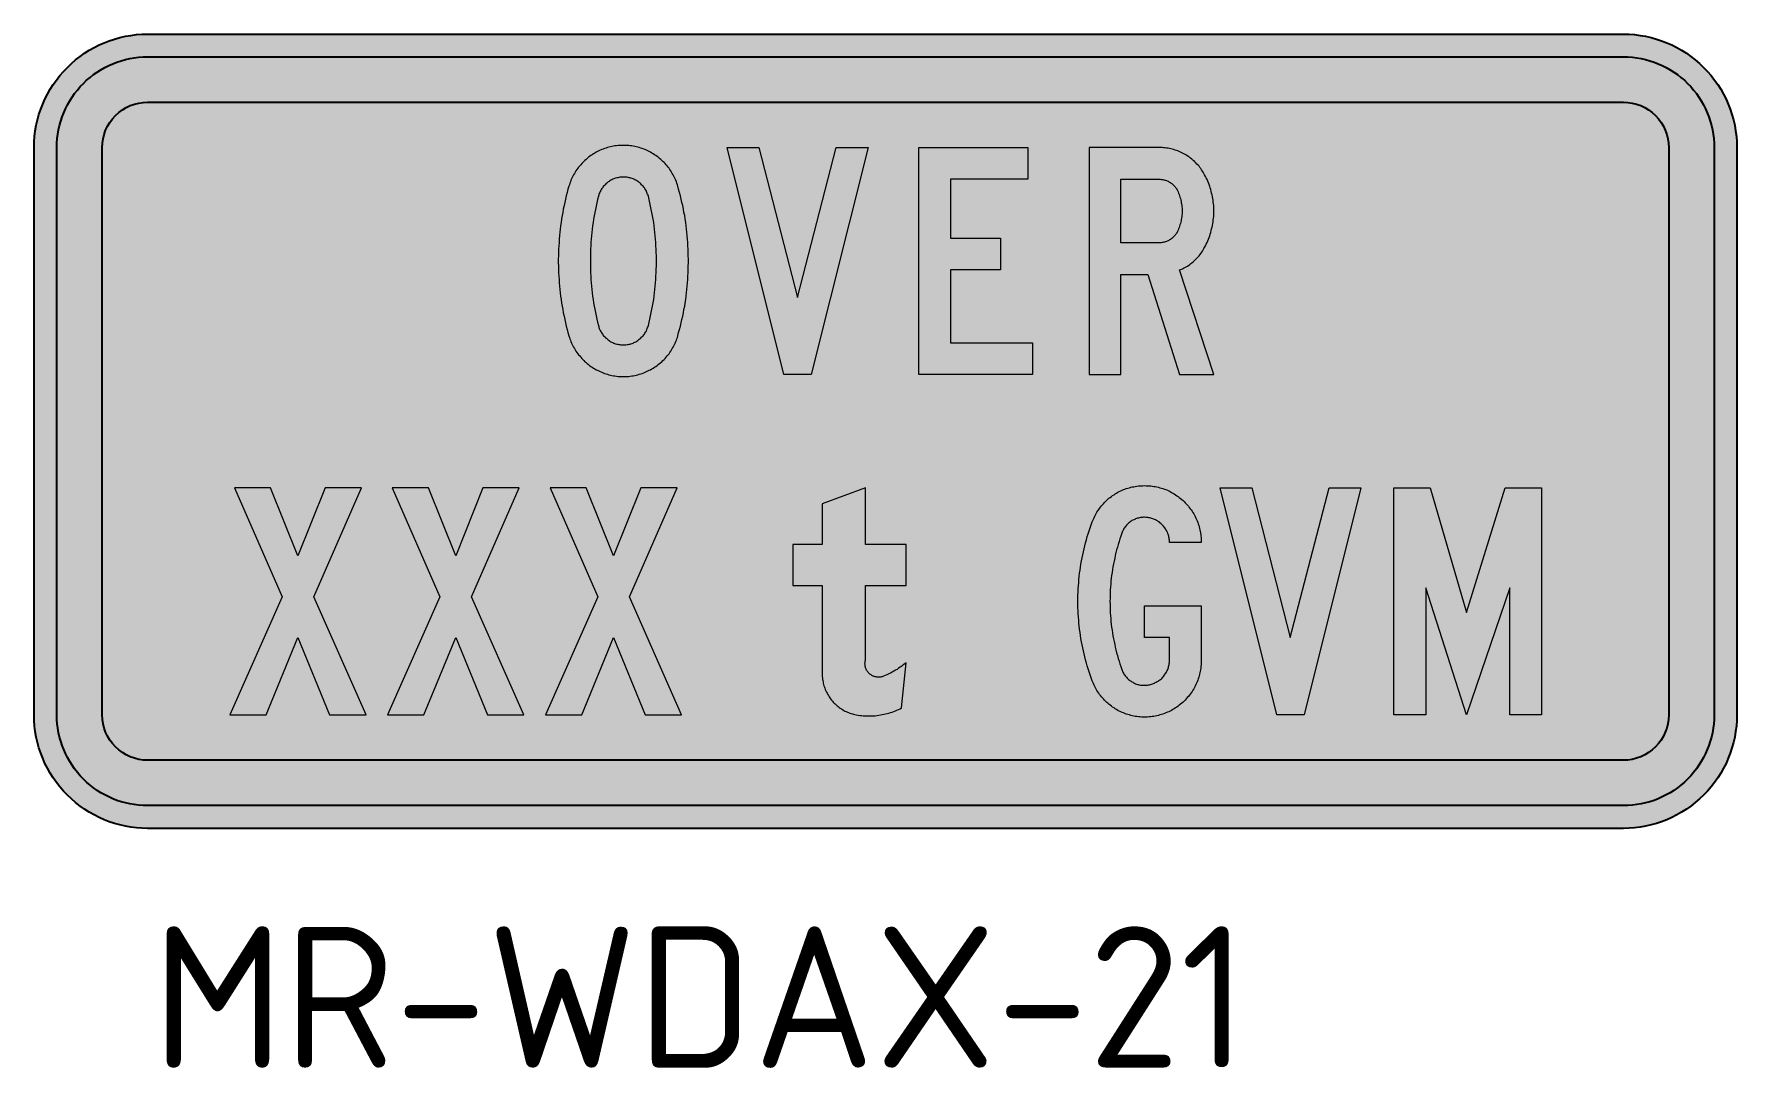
# Model space of a CAD drawing. Extents: x 118 to 268, y 114 to 205.
import ezdxf

# ---------------------------------------------------------------- set-up
doc = ezdxf.new("R2010")
doc.units = 0
for name, color, linetype in [('L25', 1, 'CONTINUOUS'), ('L35', 3, 'CONTINUOUS'), ('T25', 1, 'CONTINUOUS'), ('yellow', 7, 'CONTINUOUS')]:
    doc.layers.add(name, color=color, linetype=linetype)
doc.styles.add('ISO', font='iso3098b.shx')

msp = doc.modelspace()

# ---------------------------------------------------------------- texts
at = {"layer": 'T25', "color": 3, "style": 'ISO'}
msp.add_text('               MR-WDAX-21', height=12.4541, dxfattribs=at).set_placement((14.7, 113.86))

# ---------------------------------------------------------------- hatches: boundary and pattern name
at = {"layer": 'L25'}
h = msp.add_hatch(color=256, dxfattribs=at)
edge = h.paths.add_edge_path(flags=16)
edge.add_line((123.71, 144.95), (123.71, 194.95))
edge.add_arc((127.71, 194.95), 4, 90, 180, ccw=False)
edge.add_line((127.71, 198.95), (257.71, 198.95))
edge.add_arc((257.71, 194.95), 4, 0, 90, ccw=False)
edge.add_line((261.71, 194.95), (261.71, 144.95))
edge.add_arc((257.71, 144.95), 4, -90, 0, ccw=False)
edge.add_line((257.71, 140.95), (127.71, 140.95))
edge.add_arc((127.71, 144.95), 4, 180, 270, ccw=False)
edge = h.paths.add_edge_path()
edge.add_line((119.71, 144.95), (119.71, 194.95))
edge.add_arc((127.71, 194.95), 8, 90, 180, ccw=False)
edge.add_line((127.71, 202.95), (257.71, 202.95))
edge.add_arc((257.71, 194.95), 8, 0, 90, ccw=False)
edge.add_line((265.71, 194.95), (265.71, 144.95))
edge.add_arc((257.71, 144.95), 8, -90, 0, ccw=False)
edge.add_line((257.71, 136.95), (127.71, 136.95))
edge.add_arc((127.71, 144.95), 8, 180, 270, ccw=False)
h = msp.add_hatch(color=256, dxfattribs=at)
h.paths.add_polyline_path([(195.65, 174.96), (195.65, 194.96), (205.25, 194.96), (205.25, 192.16), (198.45, 192.16), (198.45, 186.96), (202.85, 186.96), (202.85, 184.16), (198.45, 184.16), (198.45, 177.75), (205.65, 177.75), (205.65, 174.96)])
h.paths.add_polyline_path([(183.76, 174.96), (178.77, 194.96), (181.56, 194.96), (184.96, 181.75), (188.37, 194.96), (191.17, 194.96), (186.17, 174.96)])
h.paths.add_polyline_path([(174.42, 178.35), (174.49, 178.64), (174.57, 178.92), (174.65, 179.22), (174.72, 179.51), (174.78, 179.79), (174.85, 180.09), (174.91, 180.37), (174.96, 180.67), (175.02, 180.96), (175.06, 181.25), (175.11, 181.55), (175.15, 181.84), (175.18, 182.14), (175.21, 182.43), (175.24, 182.73), (175.27, 183.03), (175.29, 183.32), (175.31, 183.62), (175.33, 183.91), (175.34, 184.21), (175.34, 184.51), (175.35, 184.81), (175.35, 185.11), (175.34, 185.4), (175.34, 185.7), (175.33, 185.99), (175.31, 186.29), (175.29, 186.58), (175.27, 186.88), (175.24, 187.19), (175.21, 187.48), (175.18, 187.77), (175.15, 188.06), (175.11, 188.36), (175.06, 188.66), (175.02, 188.95), (174.96, 189.24), (174.91, 189.53), (174.85, 189.83), (174.78, 190.11), (174.72, 190.4), (174.65, 190.7), (174.57, 190.98), (174.49, 191.27), (174.42, 191.55), (174.38, 191.68), (174.34, 191.81), (174.29, 191.94), (174.24, 192.07), (174.18, 192.18), (174.13, 192.31), (174.06, 192.43), (174, 192.55), (173.93, 192.67), (173.86, 192.79), (173.79, 192.9), (173.72, 193.01), (173.64, 193.12), (173.56, 193.23), (173.47, 193.34), (173.38, 193.44), (173.29, 193.54), (173.2, 193.63), (173.1, 193.73), (173.01, 193.82), (172.91, 193.91), (172.8, 194), (172.69, 194.09), (172.59, 194.17), (172.47, 194.25), (172.36, 194.32), (172.25, 194.39), (172.14, 194.46), (172.02, 194.53), (171.9, 194.6), (171.77, 194.66), (171.65, 194.71), (171.53, 194.77), (171.41, 194.82), (171.28, 194.87), (171.15, 194.91), (171.02, 194.95), (170.89, 194.98), (170.76, 195.01), (170.63, 195.04), (170.49, 195.06), (170.36, 195.09), (170.23, 195.11), (170.09, 195.12), (169.96, 195.13), (169.82, 195.14), (169.68, 195.14), (169.55, 195.14), (169.42, 195.14), (169.28, 195.13), (169.15, 195.12), (169.01, 195.11), (168.87, 195.09), (168.75, 195.06), (168.61, 195.04), (168.48, 195.01), (168.35, 194.98), (168.21, 194.95), (168.09, 194.91), (167.96, 194.87), (167.83, 194.82), (167.71, 194.77), (167.58, 194.71), (167.46, 194.66), (167.34, 194.6), (167.22, 194.53), (167.1, 194.46), (166.99, 194.39), (166.87, 194.32), (166.76, 194.25), (166.65, 194.17), (166.55, 194.09), (166.44, 194), (166.33, 193.91), (166.23, 193.82), (166.13, 193.73), (166.04, 193.63), (165.95, 193.54), (165.86, 193.44), (165.77, 193.34), (165.68, 193.23), (165.6, 193.12), (165.52, 193.01), (165.44, 192.9), (165.37, 192.79), (165.31, 192.67), (165.24, 192.55), (165.18, 192.43), (165.11, 192.31), (165.06, 192.18), (165, 192.07), (164.95, 191.94), (164.9, 191.81), (164.86, 191.68), (164.82, 191.55), (164.74, 191.27), (164.66, 190.98), (164.59, 190.7), (164.52, 190.4), (164.46, 190.11), (164.39, 189.83), (164.33, 189.53), (164.28, 189.24), (164.22, 188.95), (164.18, 188.66), (164.13, 188.36), (164.09, 188.06), (164.05, 187.77), (164.02, 187.48), (163.99, 187.19), (163.96, 186.88), (163.95, 186.58), (163.93, 186.29), (163.91, 185.99), (163.9, 185.7), (163.9, 185.4), (163.89, 185.11), (163.89, 184.81), (163.9, 184.51), (163.9, 184.21), (163.91, 183.91), (163.93, 183.62), (163.95, 183.32), (163.96, 183.03), (163.99, 182.73), (164.02, 182.43), (164.05, 182.14), (164.09, 181.84), (164.13, 181.55), (164.18, 181.25), (164.22, 180.96), (164.28, 180.67), (164.33, 180.37), (164.39, 180.09), (164.46, 179.79), (164.52, 179.51), (164.59, 179.22), (164.66, 178.92), (164.74, 178.64), (164.82, 178.35), (164.86, 178.22), (164.9, 178.1), (164.95, 177.97), (165, 177.85), (165.06, 177.72), (165.11, 177.6), (165.18, 177.47), (165.24, 177.36), (165.31, 177.24), (165.37, 177.13), (165.44, 177.01), (165.52, 176.9), (165.6, 176.78), (165.68, 176.69), (165.77, 176.58), (165.86, 176.47), (165.95, 176.37), (166.04, 176.27), (166.13, 176.18), (166.23, 176.08), (166.33, 176), (166.44, 175.91), (166.55, 175.83), (166.65, 175.74), (166.76, 175.66), (166.87, 175.59), (166.99, 175.51), (167.1, 175.44), (167.22, 175.37), (167.34, 175.32), (167.46, 175.26), (167.58, 175.2), (167.71, 175.15), (167.83, 175.1), (167.96, 175.05), (168.09, 175.01), (168.21, 174.97), (168.35, 174.93), (168.48, 174.9), (168.61, 174.87), (168.75, 174.84), (168.87, 174.82), (169.01, 174.8), (169.15, 174.78), (169.28, 174.77), (169.42, 174.77), (169.55, 174.76), (169.68, 174.76), (169.82, 174.77), (169.96, 174.77), (170.09, 174.78), (170.23, 174.8), (170.36, 174.82), (170.49, 174.84), (170.63, 174.87), (170.76, 174.9), (170.89, 174.93), (171.02, 174.97), (171.15, 175.01), (171.28, 175.05), (171.41, 175.1), (171.53, 175.15), (171.65, 175.2), (171.77, 175.26), (171.9, 175.32), (172.02, 175.37), (172.14, 175.44), (172.25, 175.51), (172.36, 175.59), (172.47, 175.66), (172.59, 175.74), (172.69, 175.83), (172.8, 175.91), (172.91, 176), (173.01, 176.08), (173.1, 176.18), (173.2, 176.27), (173.29, 176.37), (173.38, 176.47), (173.47, 176.58), (173.56, 176.69), (173.64, 176.78), (173.72, 176.9), (173.79, 177.01), (173.86, 177.13), (173.93, 177.24), (174, 177.36), (174.06, 177.47), (174.13, 177.6), (174.18, 177.72), (174.24, 177.85), (174.29, 177.97), (174.34, 178.1), (174.38, 178.22)])
h.paths.add_polyline_path([(171.82, 179.26), (171.89, 179.55), (171.96, 179.83), (172.02, 180.12), (172.08, 180.4), (172.14, 180.7), (172.19, 180.98), (172.24, 181.28), (172.29, 181.57), (172.33, 181.86), (172.36, 182.16), (172.39, 182.45), (172.42, 182.74), (172.45, 183.04), (172.47, 183.33), (172.49, 183.63), (172.51, 183.92), (172.52, 184.22), (172.53, 184.51), (172.53, 184.81), (172.53, 185.11), (172.53, 185.4), (172.52, 185.7), (172.51, 185.99), (172.49, 186.28), (172.47, 186.57), (172.45, 186.87), (172.42, 187.17), (172.39, 187.46), (172.36, 187.76), (172.33, 188.04), (172.29, 188.34), (172.24, 188.64), (172.19, 188.92), (172.14, 189.22), (172.08, 189.5), (172.02, 189.79), (171.96, 190.08), (171.89, 190.37), (171.82, 190.66), (171.79, 190.75), (171.76, 190.83), (171.73, 190.91), (171.69, 191), (171.65, 191.08), (171.62, 191.17), (171.57, 191.25), (171.52, 191.33), (171.47, 191.4), (171.42, 191.47), (171.36, 191.54), (171.29, 191.61), (171.23, 191.68), (171.16, 191.74), (171.09, 191.81), (171.02, 191.87), (170.95, 191.92), (170.88, 191.97), (170.8, 192.02), (170.72, 192.07), (170.64, 192.12), (170.55, 192.16), (170.47, 192.18), (170.38, 192.22), (170.29, 192.24), (170.21, 192.27), (170.12, 192.29), (170.03, 192.31), (169.94, 192.33), (169.85, 192.34), (169.75, 192.35), (169.66, 192.35), (169.57, 192.35), (169.49, 192.35), (169.39, 192.34), (169.3, 192.33), (169.21, 192.31), (169.12, 192.29), (169.03, 192.27), (168.94, 192.24), (168.85, 192.22), (168.77, 192.18), (168.69, 192.16), (168.6, 192.12), (168.52, 192.07), (168.44, 192.02), (168.36, 191.97), (168.28, 191.92), (168.21, 191.87), (168.15, 191.81), (168.08, 191.74), (168.01, 191.68), (167.95, 191.61), (167.88, 191.54), (167.82, 191.47), (167.77, 191.4), (167.72, 191.33), (167.67, 191.25), (167.62, 191.17), (167.58, 191.08), (167.54, 191), (167.5, 190.91), (167.47, 190.83), (167.45, 190.75), (167.42, 190.66), (167.35, 190.37), (167.28, 190.08), (167.22, 189.79), (167.16, 189.5), (167.1, 189.22), (167.05, 188.92), (167, 188.64), (166.95, 188.34), (166.91, 188.04), (166.87, 187.76), (166.84, 187.46), (166.81, 187.17), (166.78, 186.87), (166.76, 186.57), (166.75, 186.28), (166.73, 185.99), (166.72, 185.7), (166.71, 185.4), (166.71, 185.11), (166.71, 184.81), (166.71, 184.51), (166.72, 184.22), (166.73, 183.92), (166.75, 183.63), (166.76, 183.33), (166.78, 183.04), (166.81, 182.74), (166.84, 182.45), (166.87, 182.16), (166.91, 181.86), (166.95, 181.57), (167, 181.28), (167.05, 180.98), (167.1, 180.7), (167.16, 180.4), (167.22, 180.12), (167.28, 179.83), (167.35, 179.55), (167.42, 179.26), (167.45, 179.17), (167.47, 179.08), (167.5, 178.99), (167.54, 178.9), (167.58, 178.83), (167.62, 178.75), (167.67, 178.67), (167.72, 178.59), (167.77, 178.51), (167.82, 178.44), (167.88, 178.36), (167.95, 178.29), (168.01, 178.23), (168.08, 178.16), (168.15, 178.11), (168.21, 178.05), (168.28, 177.99), (168.36, 177.94), (168.44, 177.89), (168.52, 177.84), (168.6, 177.8), (168.69, 177.76), (168.77, 177.72), (168.85, 177.69), (168.94, 177.66), (169.03, 177.63), (169.12, 177.61), (169.21, 177.59), (169.3, 177.58), (169.39, 177.57), (169.49, 177.56), (169.57, 177.55), (169.66, 177.55), (169.75, 177.56), (169.85, 177.57), (169.94, 177.58), (170.03, 177.59), (170.12, 177.61), (170.21, 177.63), (170.29, 177.66), (170.38, 177.69), (170.47, 177.72), (170.55, 177.76), (170.64, 177.8), (170.72, 177.84), (170.8, 177.89), (170.88, 177.94), (170.95, 177.99), (171.02, 178.05), (171.09, 178.11), (171.16, 178.16), (171.23, 178.23), (171.29, 178.29), (171.36, 178.36), (171.42, 178.44), (171.47, 178.51), (171.52, 178.59), (171.57, 178.67), (171.62, 178.75), (171.65, 178.83), (171.69, 178.9), (171.73, 178.99), (171.76, 179.08), (171.79, 179.17)], flags=16)
h.paths.add_polyline_path([(216.83, 186.56), (213.43, 186.56), (213.43, 192.16), (216.83, 192.16), (216.91, 192.16), (216.99, 192.15), (217.07, 192.14), (217.15, 192.13), (217.22, 192.11), (217.3, 192.09), (217.37, 192.07), (217.45, 192.04), (217.53, 192.01), (217.6, 191.98), (217.67, 191.94), (217.74, 191.9), (217.81, 191.86), (217.86, 191.82), (217.93, 191.77), (217.99, 191.72), (218.05, 191.66), (218.11, 191.6), (218.16, 191.55), (218.22, 191.48), (218.26, 191.43), (218.31, 191.36), (218.35, 191.3), (218.39, 191.23), (218.43, 191.16), (218.48, 191.04), (218.53, 190.93), (218.57, 190.81), (218.61, 190.7), (218.65, 190.58), (218.69, 190.46), (218.72, 190.34), (218.75, 190.21), (218.77, 190.09), (218.79, 189.98), (218.81, 189.85), (218.82, 189.73), (218.83, 189.6), (218.84, 189.48), (218.84, 189.36), (218.84, 189.23), (218.83, 189.11), (218.82, 188.98), (218.81, 188.86), (218.79, 188.73), (218.77, 188.62), (218.75, 188.5), (218.72, 188.37), (218.69, 188.25), (218.65, 188.13), (218.61, 188.01), (218.57, 187.9), (218.53, 187.78), (218.48, 187.67), (218.43, 187.55), (218.39, 187.48), (218.35, 187.41), (218.31, 187.35), (218.26, 187.28), (218.22, 187.23), (218.16, 187.16), (218.11, 187.11), (218.05, 187.05), (217.99, 186.99), (217.93, 186.94), (217.86, 186.89), (217.81, 186.85), (217.74, 186.81), (217.67, 186.77), (217.6, 186.73), (217.53, 186.7), (217.45, 186.67), (217.37, 186.64), (217.3, 186.62), (217.22, 186.6), (217.15, 186.58), (217.07, 186.57), (216.99, 186.56), (216.91, 186.56)], flags=16)
h.paths.add_polyline_path([(220.82, 186.15), (220.9, 186.3), (220.97, 186.44), (221.04, 186.58), (221.1, 186.73), (221.16, 186.87), (221.22, 187.02), (221.27, 187.18), (221.32, 187.32), (221.36, 187.47), (221.4, 187.63), (221.44, 187.78), (221.48, 187.94), (221.51, 188.09), (221.54, 188.25), (221.56, 188.41), (221.58, 188.57), (221.6, 188.72), (221.62, 188.88), (221.62, 189.04), (221.63, 189.2), (221.63, 189.36), (221.63, 189.51), (221.62, 189.67), (221.62, 189.83), (221.6, 189.99), (221.58, 190.14), (221.56, 190.3), (221.54, 190.46), (221.51, 190.62), (221.48, 190.77), (221.44, 190.93), (221.4, 191.08), (221.36, 191.24), (221.32, 191.39), (221.27, 191.53), (221.22, 191.69), (221.16, 191.84), (221.1, 191.98), (221.04, 192.13), (220.97, 192.27), (220.9, 192.41), (220.82, 192.56), (220.76, 192.67), (220.69, 192.78), (220.64, 192.88), (220.56, 192.99), (220.49, 193.1), (220.41, 193.2), (220.33, 193.3), (220.24, 193.4), (220.15, 193.5), (220.06, 193.59), (219.97, 193.68), (219.89, 193.77), (219.79, 193.85), (219.69, 193.94), (219.58, 194.02), (219.48, 194.1), (219.37, 194.17), (219.26, 194.24), (219.16, 194.3), (219.05, 194.37), (218.93, 194.43), (218.82, 194.49), (218.7, 194.54), (218.58, 194.6), (218.47, 194.65), (218.35, 194.69), (218.22, 194.73), (218.1, 194.77), (217.97, 194.81), (217.85, 194.84), (217.73, 194.87), (217.6, 194.89), (217.47, 194.91), (217.34, 194.93), (217.21, 194.94), (217.09, 194.95), (216.96, 194.96), (216.83, 194.96), (210.64, 194.96), (210.64, 174.96), (213.43, 174.96), (213.43, 183.76), (215.83, 183.76), (218.62, 174.96), (221.63, 174.96), (218.62, 184.16), (218.74, 184.21), (218.86, 184.26), (218.97, 184.32), (219.09, 184.38), (219.2, 184.44), (219.3, 184.5), (219.4, 184.57), (219.51, 184.64), (219.61, 184.72), (219.71, 184.8), (219.81, 184.88), (219.91, 184.97), (219.99, 185.05), (220.08, 185.14), (220.17, 185.23), (220.25, 185.32), (220.34, 185.42), (220.42, 185.52), (220.49, 185.62), (220.57, 185.73), (220.64, 185.83), (220.7, 185.93), (220.76, 186.04)])
h = msp.add_hatch(color=256, dxfattribs=at)
h.paths.add_polyline_path([(171.55, 144.96), (174.75, 144.96), (170.15, 155.36), (174.35, 164.95), (171.15, 164.95), (168.76, 158.96), (166.35, 164.95), (163.16, 164.95), (167.36, 155.36), (162.75, 144.96), (165.96, 144.96), (168.76, 151.76)])
h.paths.add_polyline_path([(157.65, 144.96), (160.85, 144.96), (156.25, 155.36), (160.45, 164.95), (157.25, 164.95), (154.85, 158.96), (152.45, 164.95), (149.25, 164.95), (153.45, 155.36), (148.85, 144.96), (152.05, 144.96), (154.85, 151.76)])
h.paths.add_polyline_path([(143.74, 144.96), (146.95, 144.96), (142.35, 155.36), (146.54, 164.95), (143.35, 164.95), (140.95, 158.96), (138.55, 164.95), (135.35, 164.95), (139.55, 155.36), (134.95, 144.96), (138.15, 144.96), (140.95, 151.76)])
h.paths.add_polyline_path([(237.5, 144.96), (237.5, 164.95), (240.7, 164.95), (243.9, 153.96), (247.29, 164.95), (250.5, 164.95), (250.5, 144.96), (247.7, 144.96), (247.7, 156.16), (243.9, 144.96), (240.3, 156.16), (240.3, 144.96)])
h.paths.add_polyline_path([(227.18, 144.96), (222.18, 164.95), (224.98, 164.95), (228.37, 151.76), (231.78, 164.95), (234.58, 164.95), (229.58, 144.96)])
h.paths.add_polyline_path([(192.54, 148.36), (192.48, 148.33), (192.41, 148.31), (192.35, 148.3), (192.28, 148.28), (192.21, 148.28), (192.14, 148.27), (192.07, 148.27), (192.01, 148.27), (191.95, 148.28), (191.88, 148.29), (191.81, 148.3), (191.75, 148.32), (191.68, 148.34), (191.62, 148.37), (191.56, 148.4), (191.5, 148.43), (191.44, 148.47), (191.38, 148.5), (191.33, 148.55), (191.28, 148.59), (191.24, 148.64), (191.19, 148.69), (191.15, 148.74), (191.11, 148.79), (191.07, 148.85), (191.04, 148.9), (191.01, 148.97), (190.98, 149.03), (190.96, 149.09), (190.94, 149.16), (190.93, 149.23), (190.91, 149.29), (190.91, 149.36), (190.9, 149.43), (190.9, 149.49), (190.91, 149.55), (190.91, 149.62), (190.92, 149.69), (190.94, 149.76), (190.94, 156.36), (194.54, 156.36), (194.54, 159.96), (190.94, 159.96), (190.94, 164.95), (187.14, 163.55), (187.14, 159.96), (184.54, 159.96), (184.54, 156.36), (187.14, 156.36), (187.14, 148.56), (187.14, 148.44), (187.14, 148.32), (187.15, 148.2), (187.17, 148.08), (187.18, 147.97), (187.21, 147.85), (187.23, 147.74), (187.26, 147.62), (187.29, 147.51), (187.33, 147.39), (187.37, 147.29), (187.41, 147.18), (187.46, 147.07), (187.51, 146.96), (187.56, 146.85), (187.62, 146.74), (187.68, 146.65), (187.75, 146.55), (187.8, 146.45), (187.87, 146.35), (187.95, 146.26), (188.03, 146.17), (188.1, 146.08), (188.19, 145.99), (188.27, 145.92), (188.36, 145.83), (188.45, 145.76), (188.53, 145.68), (188.63, 145.61), (188.73, 145.54), (188.83, 145.47), (188.93, 145.41), (189.03, 145.35), (189.14, 145.29), (189.24, 145.25), (189.35, 145.2), (189.46, 145.16), (189.57, 145.11), (189.68, 145.08), (189.8, 145.04), (189.9, 145.01), (190.02, 144.98), (190.14, 144.96), (190.29, 144.93), (190.44, 144.91), (190.59, 144.89), (190.74, 144.88), (190.89, 144.87), (191.05, 144.86), (191.2, 144.86), (191.35, 144.86), (191.5, 144.86), (191.66, 144.87), (191.81, 144.88), (191.96, 144.9), (192.11, 144.92), (192.26, 144.94), (192.41, 144.97), (192.57, 145), (192.71, 145.03), (192.86, 145.07), (193.01, 145.11), (193.15, 145.15), (193.3, 145.2), (193.44, 145.25), (193.58, 145.3), (193.72, 145.36), (193.86, 145.42), (194, 145.49), (194.13, 145.56), (194.54, 149.55), (194.41, 149.46), (194.27, 149.35), (194.14, 149.25), (194.01, 149.15), (193.87, 149.06), (193.73, 148.96), (193.58, 148.88), (193.44, 148.79), (193.3, 148.72), (193.15, 148.64), (193, 148.56), (192.84, 148.49), (192.69, 148.42)])
h.paths.add_polyline_path([(217.72, 149.76), (217.72, 151.76), (215.52, 151.76), (215.52, 154.55), (220.52, 154.55), (220.52, 149.76), (220.52, 149.62), (220.52, 149.48), (220.51, 149.35), (220.5, 149.21), (220.48, 149.07), (220.46, 148.93), (220.43, 148.79), (220.41, 148.67), (220.37, 148.53), (220.34, 148.39), (220.3, 148.26), (220.25, 148.13), (220.21, 148), (220.16, 147.87), (220.1, 147.75), (220.05, 147.62), (219.98, 147.49), (219.93, 147.37), (219.86, 147.26), (219.79, 147.14), (219.72, 147.02), (219.64, 146.9), (219.56, 146.79), (219.47, 146.67), (219.39, 146.58), (219.29, 146.47), (219.21, 146.36), (219.12, 146.26), (219.02, 146.16), (218.92, 146.07), (218.81, 145.97), (218.7, 145.89), (218.59, 145.81), (218.49, 145.72), (218.38, 145.64), (218.26, 145.56), (218.14, 145.49), (218.02, 145.42), (217.9, 145.35), (217.79, 145.28), (217.66, 145.23), (217.54, 145.18), (217.41, 145.12), (217.28, 145.07), (217.15, 145.02), (217.02, 144.98), (216.89, 144.94), (216.75, 144.91), (216.62, 144.87), (216.48, 144.85), (216.35, 144.82), (216.21, 144.8), (216.07, 144.78), (215.93, 144.77), (215.79, 144.76), (215.66, 144.76), (215.52, 144.76), (215.39, 144.76), (215.25, 144.76), (215.11, 144.77), (214.99, 144.78), (214.85, 144.8), (214.71, 144.82), (214.58, 144.85), (214.44, 144.87), (214.32, 144.91), (214.19, 144.94), (214.06, 144.98), (213.92, 145.02), (213.8, 145.07), (213.67, 145.12), (213.55, 145.17), (213.43, 145.23), (213.3, 145.28), (213.18, 145.35), (213.06, 145.41), (212.95, 145.48), (212.84, 145.56), (212.72, 145.63), (212.61, 145.71), (212.5, 145.8), (212.39, 145.88), (212.29, 145.97), (212.2, 146.05), (212.1, 146.15), (212, 146.25), (211.91, 146.35), (211.82, 146.45), (211.73, 146.55), (211.64, 146.66), (211.56, 146.76), (211.49, 146.87), (211.41, 146.99), (211.34, 147.11), (211.27, 147.22), (211.2, 147.34), (211.14, 147.46), (211.08, 147.58), (211.02, 147.71), (210.97, 147.83), (210.92, 147.96), (210.84, 148.21), (210.74, 148.48), (210.65, 148.74), (210.57, 149), (210.49, 149.26), (210.41, 149.52), (210.34, 149.79), (210.27, 150.06), (210.2, 150.32), (210.15, 150.59), (210.09, 150.87), (210.03, 151.13), (209.98, 151.4), (209.93, 151.67), (209.89, 151.94), (209.85, 152.22), (209.81, 152.49), (209.78, 152.76), (209.75, 153.03), (209.73, 153.31), (209.7, 153.59), (209.69, 153.86), (209.67, 154.13), (209.66, 154.4), (209.66, 154.68), (209.66, 154.96), (209.66, 155.23), (209.66, 155.51), (209.67, 155.78), (209.69, 156.06), (209.7, 156.33), (209.73, 156.6), (209.75, 156.88), (209.78, 157.16), (209.81, 157.43), (209.85, 157.7), (209.89, 157.97), (209.93, 158.24), (209.98, 158.52), (210.03, 158.78), (210.09, 159.06), (210.15, 159.32), (210.2, 159.59), (210.27, 159.86), (210.34, 160.12), (210.41, 160.39), (210.49, 160.66), (210.57, 160.91), (210.65, 161.18), (210.74, 161.44), (210.84, 161.7), (210.92, 161.96), (210.97, 162.08), (211.02, 162.21), (211.08, 162.33), (211.14, 162.45), (211.2, 162.58), (211.27, 162.7), (211.34, 162.81), (211.41, 162.92), (211.49, 163.04), (211.56, 163.15), (211.64, 163.26), (211.73, 163.37), (211.82, 163.47), (211.91, 163.56), (212, 163.66), (212.1, 163.76), (212.2, 163.86), (212.29, 163.95), (212.39, 164.04), (212.5, 164.12), (212.61, 164.2), (212.72, 164.28), (212.84, 164.35), (212.95, 164.43), (213.06, 164.5), (213.18, 164.57), (213.3, 164.63), (213.43, 164.69), (213.55, 164.75), (213.67, 164.8), (213.8, 164.85), (213.92, 164.89), (214.06, 164.93), (214.19, 164.97), (214.32, 165.01), (214.44, 165.04), (214.58, 165.06), (214.71, 165.09), (214.85, 165.11), (214.99, 165.13), (215.11, 165.14), (215.25, 165.15), (215.39, 165.15), (215.52, 165.16), (215.66, 165.15), (215.79, 165.15), (215.93, 165.14), (216.07, 165.13), (216.21, 165.11), (216.35, 165.09), (216.48, 165.07), (216.62, 165.04), (216.75, 165.01), (216.89, 164.97), (217.02, 164.93), (217.15, 164.89), (217.28, 164.85), (217.41, 164.8), (217.54, 164.75), (217.66, 164.69), (217.79, 164.63), (217.9, 164.56), (218.02, 164.49), (218.14, 164.42), (218.26, 164.35), (218.38, 164.27), (218.49, 164.19), (218.59, 164.11), (218.7, 164.03), (218.81, 163.94), (218.92, 163.84), (219.02, 163.75), (219.12, 163.65), (219.21, 163.55), (219.29, 163.45), (219.39, 163.35), (219.47, 163.24), (219.56, 163.12), (219.64, 163.01), (219.72, 162.89), (219.79, 162.78), (219.86, 162.67), (219.93, 162.54), (219.98, 162.42), (220.05, 162.29), (220.1, 162.17), (220.16, 162.05), (220.21, 161.92), (220.25, 161.78), (220.3, 161.65), (220.34, 161.52), (220.37, 161.38), (220.41, 161.26), (220.43, 161.12), (220.46, 160.98), (220.48, 160.84), (220.5, 160.7), (220.51, 160.57), (220.52, 160.43), (220.52, 160.29), (220.52, 160.15), (217.72, 160.15), (217.72, 160.25), (217.72, 160.34), (217.71, 160.43), (217.69, 160.52), (217.68, 160.61), (217.66, 160.69), (217.63, 160.78), (217.6, 160.87), (217.57, 160.95), (217.54, 161.04), (217.5, 161.12), (217.46, 161.2), (217.41, 161.28), (217.37, 161.36), (217.31, 161.43), (217.26, 161.5), (217.2, 161.57), (217.15, 161.64), (217.09, 161.71), (217.02, 161.77), (216.95, 161.83), (216.88, 161.89), (216.81, 161.95), (216.73, 162), (216.66, 162.05), (216.58, 162.09), (216.5, 162.13), (216.42, 162.17), (216.34, 162.2), (216.25, 162.24), (216.17, 162.27), (216.08, 162.29), (215.99, 162.31), (215.9, 162.33), (215.81, 162.35), (215.73, 162.36), (215.64, 162.36), (215.54, 162.37), (215.45, 162.37), (215.36, 162.36), (215.27, 162.35), (215.18, 162.34), (215.09, 162.32), (215.01, 162.3), (214.92, 162.28), (214.83, 162.25), (214.74, 162.22), (214.66, 162.18), (214.58, 162.15), (214.5, 162.1), (214.42, 162.07), (214.35, 162.02), (214.27, 161.96), (214.2, 161.91), (214.13, 161.85), (214.06, 161.79), (214, 161.72), (213.93, 161.66), (213.87, 161.59), (213.82, 161.51), (213.76, 161.44), (213.71, 161.37), (213.67, 161.29), (213.64, 161.21), (213.6, 161.13), (213.56, 161.04), (213.53, 160.96), (213.44, 160.71), (213.36, 160.48), (213.28, 160.23), (213.21, 159.98), (213.14, 159.74), (213.07, 159.49), (213.01, 159.25), (212.95, 159), (212.9, 158.75), (212.84, 158.51), (212.8, 158.25), (212.75, 158), (212.71, 157.75), (212.67, 157.5), (212.63, 157.24), (212.6, 156.99), (212.57, 156.74), (212.55, 156.48), (212.53, 156.23), (212.51, 155.97), (212.5, 155.73), (212.49, 155.47), (212.49, 155.21), (212.48, 154.96), (212.49, 154.7), (212.49, 154.44), (212.5, 154.2), (212.51, 153.94), (212.53, 153.68), (212.55, 153.43), (212.57, 153.17), (212.6, 152.93), (212.63, 152.67), (212.67, 152.41), (212.71, 152.17), (212.75, 151.91), (212.8, 151.66), (212.84, 151.41), (212.9, 151.16), (212.95, 150.91), (213.01, 150.67), (213.07, 150.42), (213.14, 150.17), (213.21, 149.93), (213.28, 149.68), (213.36, 149.44), (213.44, 149.2), (213.53, 148.96), (213.56, 148.87), (213.59, 148.79), (213.63, 148.71), (213.67, 148.63), (213.71, 148.55), (213.76, 148.48), (213.81, 148.4), (213.87, 148.33), (213.93, 148.26), (213.99, 148.19), (214.06, 148.13), (214.12, 148.07), (214.19, 148.02), (214.26, 147.96), (214.34, 147.91), (214.41, 147.86), (214.49, 147.82), (214.57, 147.78), (214.65, 147.74), (214.73, 147.7), (214.82, 147.67), (214.91, 147.64), (214.99, 147.62), (215.07, 147.6), (215.16, 147.58), (215.25, 147.57), (215.34, 147.56), (215.43, 147.56), (215.52, 147.56), (215.62, 147.56), (215.71, 147.56), (215.79, 147.57), (215.88, 147.59), (215.97, 147.61), (216.06, 147.63), (216.15, 147.65), (216.24, 147.68), (216.32, 147.71), (216.41, 147.75), (216.48, 147.79), (216.56, 147.83), (216.64, 147.88), (216.72, 147.92), (216.8, 147.98), (216.87, 148.03), (216.94, 148.08), (217.01, 148.14), (217.08, 148.2), (217.14, 148.27), (217.19, 148.34), (217.25, 148.41), (217.3, 148.48), (217.36, 148.56), (217.4, 148.64), (217.45, 148.72), (217.49, 148.79), (217.53, 148.87), (217.57, 148.96), (217.6, 149.04), (217.63, 149.13), (217.65, 149.22), (217.67, 149.31), (217.69, 149.4), (217.71, 149.48), (217.72, 149.57), (217.72, 149.66)])
at = {"layer": 'yellow'}
h = msp.add_hatch(color=50, dxfattribs=at)
edge = h.paths.add_edge_path()
edge.add_line((117.71, 144.95), (117.71, 194.95))
edge.add_arc((127.71, 194.95), 10, 90, 180, ccw=False)
edge.add_line((127.71, 204.95), (257.71, 204.95))
edge.add_arc((257.71, 194.95), 10, 0, 90, ccw=False)
edge.add_line((267.71, 194.95), (267.71, 144.95))
edge.add_arc((257.71, 144.95), 10, -90, 0, ccw=False)
edge.add_line((257.71, 134.95), (127.71, 134.95))
edge.add_arc((127.71, 144.95), 10, 180, 270, ccw=False)
edge = h.paths.add_edge_path(flags=16)
edge.add_line((119.71, 144.95), (119.71, 194.95))
edge.add_arc((127.71, 194.95), 8, 90, 180, ccw=False)
edge.add_line((127.71, 202.95), (257.71, 202.95))
edge.add_arc((257.71, 194.95), 8, 0, 90, ccw=False)
edge.add_line((265.71, 194.95), (265.71, 144.95))
edge.add_arc((257.71, 144.95), 8, -90, 0, ccw=False)
edge.add_line((257.71, 136.95), (127.71, 136.95))
edge.add_arc((127.71, 144.95), 8, 180, 270, ccw=False)
h = msp.add_hatch(color=50, dxfattribs=at)
edge = h.paths.add_edge_path()
edge.add_line((123.71, 144.95), (123.71, 194.95))
edge.add_arc((127.71, 194.95), 4, 90, 180, ccw=False)
edge.add_line((127.71, 198.95), (257.71, 198.95))
edge.add_arc((257.71, 194.95), 4, 0, 90, ccw=False)
edge.add_line((261.71, 194.95), (261.71, 144.95))
edge.add_arc((257.71, 144.95), 4, -90, 0, ccw=False)
edge.add_line((257.71, 140.95), (127.71, 140.95))
edge.add_arc((127.71, 144.95), 4, 180, 270, ccw=False)
h.paths.add_polyline_path([(195.65, 174.96), (195.65, 194.96), (205.25, 194.96), (205.25, 192.16), (198.45, 192.16), (198.45, 186.96), (202.85, 186.96), (202.85, 184.16), (198.45, 184.16), (198.45, 177.75), (205.65, 177.75), (205.65, 174.96)], flags=16)
h.paths.add_polyline_path([(183.76, 174.96), (178.77, 194.96), (181.56, 194.96), (184.96, 181.75), (188.37, 194.96), (191.17, 194.96), (186.17, 174.96)], flags=16)
h.paths.add_polyline_path([(174.42, 178.35), (174.49, 178.64), (174.57, 178.92), (174.65, 179.22), (174.72, 179.51), (174.78, 179.79), (174.85, 180.09), (174.91, 180.37), (174.96, 180.67), (175.02, 180.96), (175.06, 181.25), (175.11, 181.55), (175.15, 181.84), (175.18, 182.14), (175.21, 182.43), (175.24, 182.73), (175.27, 183.03), (175.29, 183.32), (175.31, 183.62), (175.33, 183.91), (175.34, 184.21), (175.34, 184.51), (175.35, 184.81), (175.35, 185.11), (175.34, 185.4), (175.34, 185.7), (175.33, 185.99), (175.31, 186.29), (175.29, 186.58), (175.27, 186.88), (175.24, 187.19), (175.21, 187.48), (175.18, 187.77), (175.15, 188.06), (175.11, 188.36), (175.06, 188.66), (175.02, 188.95), (174.96, 189.24), (174.91, 189.53), (174.85, 189.83), (174.78, 190.11), (174.72, 190.4), (174.65, 190.7), (174.57, 190.98), (174.49, 191.27), (174.42, 191.55), (174.38, 191.68), (174.34, 191.81), (174.29, 191.94), (174.24, 192.07), (174.18, 192.18), (174.13, 192.31), (174.06, 192.43), (174, 192.55), (173.93, 192.67), (173.86, 192.79), (173.79, 192.9), (173.72, 193.01), (173.64, 193.12), (173.56, 193.23), (173.47, 193.34), (173.38, 193.44), (173.29, 193.54), (173.2, 193.63), (173.1, 193.73), (173.01, 193.82), (172.91, 193.91), (172.8, 194), (172.69, 194.09), (172.59, 194.17), (172.47, 194.25), (172.36, 194.32), (172.25, 194.39), (172.14, 194.46), (172.02, 194.53), (171.9, 194.6), (171.77, 194.66), (171.65, 194.71), (171.53, 194.77), (171.41, 194.82), (171.28, 194.87), (171.15, 194.91), (171.02, 194.95), (170.89, 194.98), (170.76, 195.01), (170.63, 195.04), (170.49, 195.06), (170.36, 195.09), (170.23, 195.11), (170.09, 195.12), (169.96, 195.13), (169.82, 195.14), (169.68, 195.14), (169.55, 195.14), (169.42, 195.14), (169.28, 195.13), (169.15, 195.12), (169.01, 195.11), (168.87, 195.09), (168.75, 195.06), (168.61, 195.04), (168.48, 195.01), (168.35, 194.98), (168.21, 194.95), (168.09, 194.91), (167.96, 194.87), (167.83, 194.82), (167.71, 194.77), (167.58, 194.71), (167.46, 194.66), (167.34, 194.6), (167.22, 194.53), (167.1, 194.46), (166.99, 194.39), (166.87, 194.32), (166.76, 194.25), (166.65, 194.17), (166.55, 194.09), (166.44, 194), (166.33, 193.91), (166.23, 193.82), (166.13, 193.73), (166.04, 193.63), (165.95, 193.54), (165.86, 193.44), (165.77, 193.34), (165.68, 193.23), (165.6, 193.12), (165.52, 193.01), (165.44, 192.9), (165.37, 192.79), (165.31, 192.67), (165.24, 192.55), (165.18, 192.43), (165.11, 192.31), (165.06, 192.18), (165, 192.07), (164.95, 191.94), (164.9, 191.81), (164.86, 191.68), (164.82, 191.55), (164.74, 191.27), (164.66, 190.98), (164.59, 190.7), (164.52, 190.4), (164.46, 190.11), (164.39, 189.83), (164.33, 189.53), (164.28, 189.24), (164.22, 188.95), (164.18, 188.66), (164.13, 188.36), (164.09, 188.06), (164.05, 187.77), (164.02, 187.48), (163.99, 187.19), (163.96, 186.88), (163.95, 186.58), (163.93, 186.29), (163.91, 185.99), (163.9, 185.7), (163.9, 185.4), (163.89, 185.11), (163.89, 184.81), (163.9, 184.51), (163.9, 184.21), (163.91, 183.91), (163.93, 183.62), (163.95, 183.32), (163.96, 183.03), (163.99, 182.73), (164.02, 182.43), (164.05, 182.14), (164.09, 181.84), (164.13, 181.55), (164.18, 181.25), (164.22, 180.96), (164.28, 180.67), (164.33, 180.37), (164.39, 180.09), (164.46, 179.79), (164.52, 179.51), (164.59, 179.22), (164.66, 178.92), (164.74, 178.64), (164.82, 178.35), (164.86, 178.22), (164.9, 178.1), (164.95, 177.97), (165, 177.85), (165.06, 177.72), (165.11, 177.6), (165.18, 177.47), (165.24, 177.36), (165.31, 177.24), (165.37, 177.13), (165.44, 177.01), (165.52, 176.9), (165.6, 176.78), (165.68, 176.69), (165.77, 176.58), (165.86, 176.47), (165.95, 176.37), (166.04, 176.27), (166.13, 176.18), (166.23, 176.08), (166.33, 176), (166.44, 175.91), (166.55, 175.83), (166.65, 175.74), (166.76, 175.66), (166.87, 175.59), (166.99, 175.51), (167.1, 175.44), (167.22, 175.37), (167.34, 175.32), (167.46, 175.26), (167.58, 175.2), (167.71, 175.15), (167.83, 175.1), (167.96, 175.05), (168.09, 175.01), (168.21, 174.97), (168.35, 174.93), (168.48, 174.9), (168.61, 174.87), (168.75, 174.84), (168.87, 174.82), (169.01, 174.8), (169.15, 174.78), (169.28, 174.77), (169.42, 174.77), (169.55, 174.76), (169.68, 174.76), (169.82, 174.77), (169.96, 174.77), (170.09, 174.78), (170.23, 174.8), (170.36, 174.82), (170.49, 174.84), (170.63, 174.87), (170.76, 174.9), (170.89, 174.93), (171.02, 174.97), (171.15, 175.01), (171.28, 175.05), (171.41, 175.1), (171.53, 175.15), (171.65, 175.2), (171.77, 175.26), (171.9, 175.32), (172.02, 175.37), (172.14, 175.44), (172.25, 175.51), (172.36, 175.59), (172.47, 175.66), (172.59, 175.74), (172.69, 175.83), (172.8, 175.91), (172.91, 176), (173.01, 176.08), (173.1, 176.18), (173.2, 176.27), (173.29, 176.37), (173.38, 176.47), (173.47, 176.58), (173.56, 176.69), (173.64, 176.78), (173.72, 176.9), (173.79, 177.01), (173.86, 177.13), (173.93, 177.24), (174, 177.36), (174.06, 177.47), (174.13, 177.6), (174.18, 177.72), (174.24, 177.85), (174.29, 177.97), (174.34, 178.1), (174.38, 178.22)], flags=16)
h.paths.add_polyline_path([(171.82, 179.26), (171.89, 179.55), (171.96, 179.83), (172.02, 180.12), (172.08, 180.4), (172.14, 180.7), (172.19, 180.98), (172.24, 181.28), (172.29, 181.57), (172.33, 181.86), (172.36, 182.16), (172.39, 182.45), (172.42, 182.74), (172.45, 183.04), (172.47, 183.33), (172.49, 183.63), (172.51, 183.92), (172.52, 184.22), (172.53, 184.51), (172.53, 184.81), (172.53, 185.11), (172.53, 185.4), (172.52, 185.7), (172.51, 185.99), (172.49, 186.28), (172.47, 186.57), (172.45, 186.87), (172.42, 187.17), (172.39, 187.46), (172.36, 187.76), (172.33, 188.04), (172.29, 188.34), (172.24, 188.64), (172.19, 188.92), (172.14, 189.22), (172.08, 189.5), (172.02, 189.79), (171.96, 190.08), (171.89, 190.37), (171.82, 190.66), (171.79, 190.75), (171.76, 190.83), (171.73, 190.91), (171.69, 191), (171.65, 191.08), (171.62, 191.17), (171.57, 191.25), (171.52, 191.33), (171.47, 191.4), (171.42, 191.47), (171.36, 191.54), (171.29, 191.61), (171.23, 191.68), (171.16, 191.74), (171.09, 191.81), (171.02, 191.87), (170.95, 191.92), (170.88, 191.97), (170.8, 192.02), (170.72, 192.07), (170.64, 192.12), (170.55, 192.16), (170.47, 192.18), (170.38, 192.22), (170.29, 192.24), (170.21, 192.27), (170.12, 192.29), (170.03, 192.31), (169.94, 192.33), (169.85, 192.34), (169.75, 192.35), (169.66, 192.35), (169.57, 192.35), (169.49, 192.35), (169.39, 192.34), (169.3, 192.33), (169.21, 192.31), (169.12, 192.29), (169.03, 192.27), (168.94, 192.24), (168.85, 192.22), (168.77, 192.18), (168.69, 192.16), (168.6, 192.12), (168.52, 192.07), (168.44, 192.02), (168.36, 191.97), (168.28, 191.92), (168.21, 191.87), (168.15, 191.81), (168.08, 191.74), (168.01, 191.68), (167.95, 191.61), (167.88, 191.54), (167.82, 191.47), (167.77, 191.4), (167.72, 191.33), (167.67, 191.25), (167.62, 191.17), (167.58, 191.08), (167.54, 191), (167.5, 190.91), (167.47, 190.83), (167.45, 190.75), (167.42, 190.66), (167.35, 190.37), (167.28, 190.08), (167.22, 189.79), (167.16, 189.5), (167.1, 189.22), (167.05, 188.92), (167, 188.64), (166.95, 188.34), (166.91, 188.04), (166.87, 187.76), (166.84, 187.46), (166.81, 187.17), (166.78, 186.87), (166.76, 186.57), (166.75, 186.28), (166.73, 185.99), (166.72, 185.7), (166.71, 185.4), (166.71, 185.11), (166.71, 184.81), (166.71, 184.51), (166.72, 184.22), (166.73, 183.92), (166.75, 183.63), (166.76, 183.33), (166.78, 183.04), (166.81, 182.74), (166.84, 182.45), (166.87, 182.16), (166.91, 181.86), (166.95, 181.57), (167, 181.28), (167.05, 180.98), (167.1, 180.7), (167.16, 180.4), (167.22, 180.12), (167.28, 179.83), (167.35, 179.55), (167.42, 179.26), (167.45, 179.17), (167.47, 179.08), (167.5, 178.99), (167.54, 178.9), (167.58, 178.83), (167.62, 178.75), (167.67, 178.67), (167.72, 178.59), (167.77, 178.51), (167.82, 178.44), (167.88, 178.36), (167.95, 178.29), (168.01, 178.23), (168.08, 178.16), (168.15, 178.11), (168.21, 178.05), (168.28, 177.99), (168.36, 177.94), (168.44, 177.89), (168.52, 177.84), (168.6, 177.8), (168.69, 177.76), (168.77, 177.72), (168.85, 177.69), (168.94, 177.66), (169.03, 177.63), (169.12, 177.61), (169.21, 177.59), (169.3, 177.58), (169.39, 177.57), (169.49, 177.56), (169.57, 177.55), (169.66, 177.55), (169.75, 177.56), (169.85, 177.57), (169.94, 177.58), (170.03, 177.59), (170.12, 177.61), (170.21, 177.63), (170.29, 177.66), (170.38, 177.69), (170.47, 177.72), (170.55, 177.76), (170.64, 177.8), (170.72, 177.84), (170.8, 177.89), (170.88, 177.94), (170.95, 177.99), (171.02, 178.05), (171.09, 178.11), (171.16, 178.16), (171.23, 178.23), (171.29, 178.29), (171.36, 178.36), (171.42, 178.44), (171.47, 178.51), (171.52, 178.59), (171.57, 178.67), (171.62, 178.75), (171.65, 178.83), (171.69, 178.9), (171.73, 178.99), (171.76, 179.08), (171.79, 179.17)], flags=0)
h.paths.add_polyline_path([(171.55, 144.96), (174.75, 144.96), (170.15, 155.36), (174.35, 164.95), (171.15, 164.95), (168.76, 158.96), (166.35, 164.95), (163.16, 164.95), (167.36, 155.36), (162.75, 144.96), (165.96, 144.96), (168.76, 151.76)], flags=16)
h.paths.add_polyline_path([(157.65, 144.96), (160.85, 144.96), (156.25, 155.36), (160.45, 164.95), (157.25, 164.95), (154.85, 158.96), (152.45, 164.95), (149.25, 164.95), (153.45, 155.36), (148.85, 144.96), (152.05, 144.96), (154.85, 151.76)], flags=16)
h.paths.add_polyline_path([(143.74, 144.96), (146.95, 144.96), (142.35, 155.36), (146.54, 164.95), (143.35, 164.95), (140.95, 158.96), (138.55, 164.95), (135.35, 164.95), (139.55, 155.36), (134.95, 144.96), (138.15, 144.96), (140.95, 151.76)], flags=16)
h.paths.add_polyline_path([(237.5, 144.96), (237.5, 164.95), (240.7, 164.95), (243.9, 153.96), (247.29, 164.95), (250.5, 164.95), (250.5, 144.96), (247.7, 144.96), (247.7, 156.16), (243.9, 144.96), (240.3, 156.16), (240.3, 144.96)], flags=16)
h.paths.add_polyline_path([(227.18, 144.96), (222.18, 164.95), (224.98, 164.95), (228.37, 151.76), (231.78, 164.95), (234.58, 164.95), (229.58, 144.96)], flags=16)
h.paths.add_polyline_path([(192.54, 148.36), (192.48, 148.33), (192.41, 148.31), (192.35, 148.3), (192.28, 148.28), (192.21, 148.28), (192.14, 148.27), (192.07, 148.27), (192.01, 148.27), (191.95, 148.28), (191.88, 148.29), (191.81, 148.3), (191.75, 148.32), (191.68, 148.34), (191.62, 148.37), (191.56, 148.4), (191.5, 148.43), (191.44, 148.47), (191.38, 148.5), (191.33, 148.55), (191.28, 148.59), (191.24, 148.64), (191.19, 148.69), (191.15, 148.74), (191.11, 148.79), (191.07, 148.85), (191.04, 148.9), (191.01, 148.97), (190.98, 149.03), (190.96, 149.09), (190.94, 149.16), (190.93, 149.23), (190.91, 149.29), (190.91, 149.36), (190.9, 149.43), (190.9, 149.49), (190.91, 149.55), (190.91, 149.62), (190.92, 149.69), (190.94, 149.76), (190.94, 156.36), (194.54, 156.36), (194.54, 159.96), (190.94, 159.96), (190.94, 164.95), (187.14, 163.55), (187.14, 159.96), (184.54, 159.96), (184.54, 156.36), (187.14, 156.36), (187.14, 148.56), (187.14, 148.44), (187.14, 148.32), (187.15, 148.2), (187.17, 148.08), (187.18, 147.97), (187.21, 147.85), (187.23, 147.74), (187.26, 147.62), (187.29, 147.51), (187.33, 147.39), (187.37, 147.29), (187.41, 147.18), (187.46, 147.07), (187.51, 146.96), (187.56, 146.85), (187.62, 146.74), (187.68, 146.65), (187.75, 146.55), (187.8, 146.45), (187.87, 146.35), (187.95, 146.26), (188.03, 146.17), (188.1, 146.08), (188.19, 145.99), (188.27, 145.92), (188.36, 145.83), (188.45, 145.76), (188.53, 145.68), (188.63, 145.61), (188.73, 145.54), (188.83, 145.47), (188.93, 145.41), (189.03, 145.35), (189.14, 145.29), (189.24, 145.25), (189.35, 145.2), (189.46, 145.16), (189.57, 145.11), (189.68, 145.08), (189.8, 145.04), (189.9, 145.01), (190.02, 144.98), (190.14, 144.96), (190.29, 144.93), (190.44, 144.91), (190.59, 144.89), (190.74, 144.88), (190.89, 144.87), (191.05, 144.86), (191.2, 144.86), (191.35, 144.86), (191.5, 144.86), (191.66, 144.87), (191.81, 144.88), (191.96, 144.9), (192.11, 144.92), (192.26, 144.94), (192.41, 144.97), (192.57, 145), (192.71, 145.03), (192.86, 145.07), (193.01, 145.11), (193.15, 145.15), (193.3, 145.2), (193.44, 145.25), (193.58, 145.3), (193.72, 145.36), (193.86, 145.42), (194, 145.49), (194.13, 145.56), (194.54, 149.55), (194.41, 149.46), (194.27, 149.35), (194.14, 149.25), (194.01, 149.15), (193.87, 149.06), (193.73, 148.96), (193.58, 148.88), (193.44, 148.79), (193.3, 148.72), (193.15, 148.64), (193, 148.56), (192.84, 148.49), (192.69, 148.42)], flags=16)
h.paths.add_polyline_path([(217.72, 149.76), (217.72, 151.76), (215.52, 151.76), (215.52, 154.55), (220.52, 154.55), (220.52, 149.76), (220.52, 149.62), (220.52, 149.48), (220.51, 149.35), (220.5, 149.21), (220.48, 149.07), (220.46, 148.93), (220.43, 148.79), (220.41, 148.67), (220.37, 148.53), (220.34, 148.39), (220.3, 148.26), (220.25, 148.13), (220.21, 148), (220.16, 147.87), (220.1, 147.75), (220.05, 147.62), (219.98, 147.49), (219.93, 147.37), (219.86, 147.26), (219.79, 147.14), (219.72, 147.02), (219.64, 146.9), (219.56, 146.79), (219.47, 146.67), (219.39, 146.58), (219.29, 146.47), (219.21, 146.36), (219.12, 146.26), (219.02, 146.16), (218.92, 146.07), (218.81, 145.97), (218.7, 145.89), (218.59, 145.81), (218.49, 145.72), (218.38, 145.64), (218.26, 145.56), (218.14, 145.49), (218.02, 145.42), (217.9, 145.35), (217.79, 145.28), (217.66, 145.23), (217.54, 145.18), (217.41, 145.12), (217.28, 145.07), (217.15, 145.02), (217.02, 144.98), (216.89, 144.94), (216.75, 144.91), (216.62, 144.87), (216.48, 144.85), (216.35, 144.82), (216.21, 144.8), (216.07, 144.78), (215.93, 144.77), (215.79, 144.76), (215.66, 144.76), (215.52, 144.76), (215.39, 144.76), (215.25, 144.76), (215.11, 144.77), (214.99, 144.78), (214.85, 144.8), (214.71, 144.82), (214.58, 144.85), (214.44, 144.87), (214.32, 144.91), (214.19, 144.94), (214.06, 144.98), (213.92, 145.02), (213.8, 145.07), (213.67, 145.12), (213.55, 145.17), (213.43, 145.23), (213.3, 145.28), (213.18, 145.35), (213.06, 145.41), (212.95, 145.48), (212.84, 145.56), (212.72, 145.63), (212.61, 145.71), (212.5, 145.8), (212.39, 145.88), (212.29, 145.97), (212.2, 146.05), (212.1, 146.15), (212, 146.25), (211.91, 146.35), (211.82, 146.45), (211.73, 146.55), (211.64, 146.66), (211.56, 146.76), (211.49, 146.87), (211.41, 146.99), (211.34, 147.11), (211.27, 147.22), (211.2, 147.34), (211.14, 147.46), (211.08, 147.58), (211.02, 147.71), (210.97, 147.83), (210.92, 147.96), (210.84, 148.21), (210.74, 148.48), (210.65, 148.74), (210.57, 149), (210.49, 149.26), (210.41, 149.52), (210.34, 149.79), (210.27, 150.06), (210.2, 150.32), (210.15, 150.59), (210.09, 150.87), (210.03, 151.13), (209.98, 151.4), (209.93, 151.67), (209.89, 151.94), (209.85, 152.22), (209.81, 152.49), (209.78, 152.76), (209.75, 153.03), (209.73, 153.31), (209.7, 153.59), (209.69, 153.86), (209.67, 154.13), (209.66, 154.4), (209.66, 154.68), (209.66, 154.96), (209.66, 155.23), (209.66, 155.51), (209.67, 155.78), (209.69, 156.06), (209.7, 156.33), (209.73, 156.6), (209.75, 156.88), (209.78, 157.16), (209.81, 157.43), (209.85, 157.7), (209.89, 157.97), (209.93, 158.24), (209.98, 158.52), (210.03, 158.78), (210.09, 159.06), (210.15, 159.32), (210.2, 159.59), (210.27, 159.86), (210.34, 160.12), (210.41, 160.39), (210.49, 160.66), (210.57, 160.91), (210.65, 161.18), (210.74, 161.44), (210.84, 161.7), (210.92, 161.96), (210.97, 162.08), (211.02, 162.21), (211.08, 162.33), (211.14, 162.45), (211.2, 162.58), (211.27, 162.7), (211.34, 162.81), (211.41, 162.92), (211.49, 163.04), (211.56, 163.15), (211.64, 163.26), (211.73, 163.37), (211.82, 163.47), (211.91, 163.56), (212, 163.66), (212.1, 163.76), (212.2, 163.86), (212.29, 163.95), (212.39, 164.04), (212.5, 164.12), (212.61, 164.2), (212.72, 164.28), (212.84, 164.35), (212.95, 164.43), (213.06, 164.5), (213.18, 164.57), (213.3, 164.63), (213.43, 164.69), (213.55, 164.75), (213.67, 164.8), (213.8, 164.85), (213.92, 164.89), (214.06, 164.93), (214.19, 164.97), (214.32, 165.01), (214.44, 165.04), (214.58, 165.06), (214.71, 165.09), (214.85, 165.11), (214.99, 165.13), (215.11, 165.14), (215.25, 165.15), (215.39, 165.15), (215.52, 165.16), (215.66, 165.15), (215.79, 165.15), (215.93, 165.14), (216.07, 165.13), (216.21, 165.11), (216.35, 165.09), (216.48, 165.07), (216.62, 165.04), (216.75, 165.01), (216.89, 164.97), (217.02, 164.93), (217.15, 164.89), (217.28, 164.85), (217.41, 164.8), (217.54, 164.75), (217.66, 164.69), (217.79, 164.63), (217.9, 164.56), (218.02, 164.49), (218.14, 164.42), (218.26, 164.35), (218.38, 164.27), (218.49, 164.19), (218.59, 164.11), (218.7, 164.03), (218.81, 163.94), (218.92, 163.84), (219.02, 163.75), (219.12, 163.65), (219.21, 163.55), (219.29, 163.45), (219.39, 163.35), (219.47, 163.24), (219.56, 163.12), (219.64, 163.01), (219.72, 162.89), (219.79, 162.78), (219.86, 162.67), (219.93, 162.54), (219.98, 162.42), (220.05, 162.29), (220.1, 162.17), (220.16, 162.05), (220.21, 161.92), (220.25, 161.78), (220.3, 161.65), (220.34, 161.52), (220.37, 161.38), (220.41, 161.26), (220.43, 161.12), (220.46, 160.98), (220.48, 160.84), (220.5, 160.7), (220.51, 160.57), (220.52, 160.43), (220.52, 160.29), (220.52, 160.15), (217.72, 160.15), (217.72, 160.25), (217.72, 160.34), (217.71, 160.43), (217.69, 160.52), (217.68, 160.61), (217.66, 160.69), (217.63, 160.78), (217.6, 160.87), (217.57, 160.95), (217.54, 161.04), (217.5, 161.12), (217.46, 161.2), (217.41, 161.28), (217.37, 161.36), (217.31, 161.43), (217.26, 161.5), (217.2, 161.57), (217.15, 161.64), (217.09, 161.71), (217.02, 161.77), (216.95, 161.83), (216.88, 161.89), (216.81, 161.95), (216.73, 162), (216.66, 162.05), (216.58, 162.09), (216.5, 162.13), (216.42, 162.17), (216.34, 162.2), (216.25, 162.24), (216.17, 162.27), (216.08, 162.29), (215.99, 162.31), (215.9, 162.33), (215.81, 162.35), (215.73, 162.36), (215.64, 162.36), (215.54, 162.37), (215.45, 162.37), (215.36, 162.36), (215.27, 162.35), (215.18, 162.34), (215.09, 162.32), (215.01, 162.3), (214.92, 162.28), (214.83, 162.25), (214.74, 162.22), (214.66, 162.18), (214.58, 162.15), (214.5, 162.1), (214.42, 162.07), (214.35, 162.02), (214.27, 161.96), (214.2, 161.91), (214.13, 161.85), (214.06, 161.79), (214, 161.72), (213.93, 161.66), (213.87, 161.59), (213.82, 161.51), (213.76, 161.44), (213.71, 161.37), (213.67, 161.29), (213.64, 161.21), (213.6, 161.13), (213.56, 161.04), (213.53, 160.96), (213.44, 160.71), (213.36, 160.48), (213.28, 160.23), (213.21, 159.98), (213.14, 159.74), (213.07, 159.49), (213.01, 159.25), (212.95, 159), (212.9, 158.75), (212.84, 158.51), (212.8, 158.25), (212.75, 158), (212.71, 157.75), (212.67, 157.5), (212.63, 157.24), (212.6, 156.99), (212.57, 156.74), (212.55, 156.48), (212.53, 156.23), (212.51, 155.97), (212.5, 155.73), (212.49, 155.47), (212.49, 155.21), (212.48, 154.96), (212.49, 154.7), (212.49, 154.44), (212.5, 154.2), (212.51, 153.94), (212.53, 153.68), (212.55, 153.43), (212.57, 153.17), (212.6, 152.93), (212.63, 152.67), (212.67, 152.41), (212.71, 152.17), (212.75, 151.91), (212.8, 151.66), (212.84, 151.41), (212.9, 151.16), (212.95, 150.91), (213.01, 150.67), (213.07, 150.42), (213.14, 150.17), (213.21, 149.93), (213.28, 149.68), (213.36, 149.44), (213.44, 149.2), (213.53, 148.96), (213.56, 148.87), (213.59, 148.79), (213.63, 148.71), (213.67, 148.63), (213.71, 148.55), (213.76, 148.48), (213.81, 148.4), (213.87, 148.33), (213.93, 148.26), (213.99, 148.19), (214.06, 148.13), (214.12, 148.07), (214.19, 148.02), (214.26, 147.96), (214.34, 147.91), (214.41, 147.86), (214.49, 147.82), (214.57, 147.78), (214.65, 147.74), (214.73, 147.7), (214.82, 147.67), (214.91, 147.64), (214.99, 147.62), (215.07, 147.6), (215.16, 147.58), (215.25, 147.57), (215.34, 147.56), (215.43, 147.56), (215.52, 147.56), (215.62, 147.56), (215.71, 147.56), (215.79, 147.57), (215.88, 147.59), (215.97, 147.61), (216.06, 147.63), (216.15, 147.65), (216.24, 147.68), (216.32, 147.71), (216.41, 147.75), (216.48, 147.79), (216.56, 147.83), (216.64, 147.88), (216.72, 147.92), (216.8, 147.98), (216.87, 148.03), (216.94, 148.08), (217.01, 148.14), (217.08, 148.2), (217.14, 148.27), (217.19, 148.34), (217.25, 148.41), (217.3, 148.48), (217.36, 148.56), (217.4, 148.64), (217.45, 148.72), (217.49, 148.79), (217.53, 148.87), (217.57, 148.96), (217.6, 149.04), (217.63, 149.13), (217.65, 149.22), (217.67, 149.31), (217.69, 149.4), (217.71, 149.48), (217.72, 149.57), (217.72, 149.66)], flags=16)
h.paths.add_polyline_path([(216.83, 186.56), (213.43, 186.56), (213.43, 192.16), (216.83, 192.16), (216.91, 192.16), (216.99, 192.15), (217.07, 192.14), (217.15, 192.13), (217.22, 192.11), (217.3, 192.09), (217.37, 192.07), (217.45, 192.04), (217.53, 192.01), (217.6, 191.98), (217.67, 191.94), (217.74, 191.9), (217.81, 191.86), (217.86, 191.82), (217.93, 191.77), (217.99, 191.72), (218.05, 191.66), (218.11, 191.6), (218.16, 191.55), (218.22, 191.48), (218.26, 191.43), (218.31, 191.36), (218.35, 191.3), (218.39, 191.23), (218.43, 191.16), (218.48, 191.04), (218.53, 190.93), (218.57, 190.81), (218.61, 190.7), (218.65, 190.58), (218.69, 190.46), (218.72, 190.34), (218.75, 190.21), (218.77, 190.09), (218.79, 189.98), (218.81, 189.85), (218.82, 189.73), (218.83, 189.6), (218.84, 189.48), (218.84, 189.36), (218.84, 189.23), (218.83, 189.11), (218.82, 188.98), (218.81, 188.86), (218.79, 188.73), (218.77, 188.62), (218.75, 188.5), (218.72, 188.37), (218.69, 188.25), (218.65, 188.13), (218.61, 188.01), (218.57, 187.9), (218.53, 187.78), (218.48, 187.67), (218.43, 187.55), (218.39, 187.48), (218.35, 187.41), (218.31, 187.35), (218.26, 187.28), (218.22, 187.23), (218.16, 187.16), (218.11, 187.11), (218.05, 187.05), (217.99, 186.99), (217.93, 186.94), (217.86, 186.89), (217.81, 186.85), (217.74, 186.81), (217.67, 186.77), (217.6, 186.73), (217.53, 186.7), (217.45, 186.67), (217.37, 186.64), (217.3, 186.62), (217.22, 186.6), (217.15, 186.58), (217.07, 186.57), (216.99, 186.56), (216.91, 186.56)], flags=0)
h.paths.add_polyline_path([(220.82, 186.15), (220.9, 186.3), (220.97, 186.44), (221.04, 186.58), (221.1, 186.73), (221.16, 186.87), (221.22, 187.02), (221.27, 187.18), (221.32, 187.32), (221.36, 187.47), (221.4, 187.63), (221.44, 187.78), (221.48, 187.94), (221.51, 188.09), (221.54, 188.25), (221.56, 188.41), (221.58, 188.57), (221.6, 188.72), (221.62, 188.88), (221.62, 189.04), (221.63, 189.2), (221.63, 189.36), (221.63, 189.51), (221.62, 189.67), (221.62, 189.83), (221.6, 189.99), (221.58, 190.14), (221.56, 190.3), (221.54, 190.46), (221.51, 190.62), (221.48, 190.77), (221.44, 190.93), (221.4, 191.08), (221.36, 191.24), (221.32, 191.39), (221.27, 191.53), (221.22, 191.69), (221.16, 191.84), (221.1, 191.98), (221.04, 192.13), (220.97, 192.27), (220.9, 192.41), (220.82, 192.56), (220.76, 192.67), (220.69, 192.78), (220.64, 192.88), (220.56, 192.99), (220.49, 193.1), (220.41, 193.2), (220.33, 193.3), (220.24, 193.4), (220.15, 193.5), (220.06, 193.59), (219.97, 193.68), (219.89, 193.77), (219.79, 193.85), (219.69, 193.94), (219.58, 194.02), (219.48, 194.1), (219.37, 194.17), (219.26, 194.24), (219.16, 194.3), (219.05, 194.37), (218.93, 194.43), (218.82, 194.49), (218.7, 194.54), (218.58, 194.6), (218.47, 194.65), (218.35, 194.69), (218.22, 194.73), (218.1, 194.77), (217.97, 194.81), (217.85, 194.84), (217.73, 194.87), (217.6, 194.89), (217.47, 194.91), (217.34, 194.93), (217.21, 194.94), (217.09, 194.95), (216.96, 194.96), (216.83, 194.96), (210.64, 194.96), (210.64, 174.96), (213.43, 174.96), (213.43, 183.76), (215.83, 183.76), (218.62, 174.96), (221.63, 174.96), (218.62, 184.16), (218.74, 184.21), (218.86, 184.26), (218.97, 184.32), (219.09, 184.38), (219.2, 184.44), (219.3, 184.5), (219.4, 184.57), (219.51, 184.64), (219.61, 184.72), (219.71, 184.8), (219.81, 184.88), (219.91, 184.97), (219.99, 185.05), (220.08, 185.14), (220.17, 185.23), (220.25, 185.32), (220.34, 185.42), (220.42, 185.52), (220.49, 185.62), (220.57, 185.73), (220.64, 185.83), (220.7, 185.93), (220.76, 186.04)], flags=16)

# ---------------------------------------------------------------- linework, layer by layer
at = {"layer": 'L25'}
for points in [[(119.71, 144.95), (119.71, 194.95, -0.414214), (127.71, 202.95), (257.71, 202.95, -0.414214), (265.71, 194.95), (265.71, 144.95, -0.414214), (257.71, 136.95), (127.71, 136.95, -0.414214)], [(123.71, 144.95), (123.71, 194.95, -0.414214), (127.71, 198.95), (257.71, 198.95, -0.414214), (261.71, 194.95), (261.71, 144.95, -0.414214), (257.71, 140.95), (127.71, 140.95, -0.414214)]]:
    msp.add_lwpolyline(points, format="xyb", close=True, dxfattribs=at)
at = {"layer": 'L25', "lineweight": 0}
for points in [[(174.42, 178.35), (174.49, 178.64), (174.57, 178.92), (174.65, 179.22), (174.72, 179.51), (174.78, 179.79), (174.85, 180.09), (174.91, 180.37), (174.96, 180.67), (175.02, 180.96), (175.06, 181.25), (175.11, 181.55), (175.15, 181.84), (175.18, 182.14), (175.21, 182.43), (175.24, 182.73), (175.27, 183.03), (175.29, 183.32), (175.31, 183.62), (175.33, 183.91), (175.34, 184.21), (175.34, 184.51), (175.35, 184.81), (175.35, 185.11), (175.34, 185.4), (175.34, 185.7), (175.33, 185.99), (175.31, 186.29), (175.29, 186.58), (175.27, 186.88), (175.24, 187.19), (175.21, 187.48), (175.18, 187.77), (175.15, 188.06), (175.11, 188.36), (175.06, 188.66), (175.02, 188.95), (174.96, 189.24), (174.91, 189.53), (174.85, 189.83), (174.78, 190.11), (174.72, 190.4), (174.65, 190.7), (174.57, 190.98), (174.49, 191.27), (174.42, 191.55), (174.38, 191.68), (174.34, 191.81), (174.29, 191.94), (174.24, 192.07), (174.18, 192.18), (174.13, 192.31), (174.06, 192.43), (174, 192.55), (173.93, 192.67), (173.86, 192.79), (173.79, 192.9), (173.72, 193.01), (173.64, 193.12), (173.56, 193.23), (173.47, 193.34), (173.38, 193.44), (173.29, 193.54), (173.2, 193.63), (173.1, 193.73), (173.01, 193.82), (172.91, 193.91), (172.8, 194), (172.69, 194.09), (172.59, 194.17), (172.47, 194.25), (172.36, 194.32), (172.25, 194.39), (172.14, 194.46), (172.02, 194.53), (171.9, 194.6), (171.77, 194.66), (171.65, 194.71), (171.53, 194.77), (171.41, 194.82), (171.28, 194.87), (171.15, 194.91), (171.02, 194.95), (170.89, 194.98), (170.76, 195.01), (170.63, 195.04), (170.49, 195.06), (170.36, 195.09), (170.23, 195.11), (170.09, 195.12), (169.96, 195.13), (169.82, 195.14), (169.68, 195.14), (169.55, 195.14), (169.42, 195.14), (169.28, 195.13), (169.15, 195.12), (169.01, 195.11), (168.87, 195.09), (168.75, 195.06), (168.61, 195.04), (168.48, 195.01), (168.35, 194.98), (168.21, 194.95), (168.09, 194.91), (167.96, 194.87), (167.83, 194.82), (167.71, 194.77), (167.58, 194.71), (167.46, 194.66), (167.34, 194.6), (167.22, 194.53), (167.1, 194.46), (166.99, 194.39), (166.87, 194.32), (166.76, 194.25), (166.65, 194.17), (166.55, 194.09), (166.44, 194), (166.33, 193.91), (166.23, 193.82), (166.13, 193.73), (166.04, 193.63), (165.95, 193.54), (165.86, 193.44), (165.77, 193.34), (165.68, 193.23), (165.6, 193.12), (165.52, 193.01), (165.44, 192.9), (165.37, 192.79), (165.31, 192.67), (165.24, 192.55), (165.18, 192.43), (165.11, 192.31), (165.06, 192.18), (165, 192.07), (164.95, 191.94), (164.9, 191.81), (164.86, 191.68), (164.82, 191.55), (164.74, 191.27), (164.66, 190.98), (164.59, 190.7), (164.52, 190.4), (164.46, 190.11), (164.39, 189.83), (164.33, 189.53), (164.28, 189.24), (164.22, 188.95), (164.18, 188.66), (164.13, 188.36), (164.09, 188.06), (164.05, 187.77), (164.02, 187.48), (163.99, 187.19), (163.96, 186.88), (163.95, 186.58), (163.93, 186.29), (163.91, 185.99), (163.9, 185.7), (163.9, 185.4), (163.89, 185.11), (163.89, 184.81), (163.9, 184.51), (163.9, 184.21), (163.91, 183.91), (163.93, 183.62), (163.95, 183.32), (163.96, 183.03), (163.99, 182.73), (164.02, 182.43), (164.05, 182.14), (164.09, 181.84), (164.13, 181.55), (164.18, 181.25), (164.22, 180.96), (164.28, 180.67), (164.33, 180.37), (164.39, 180.09), (164.46, 179.79), (164.52, 179.51), (164.59, 179.22), (164.66, 178.92), (164.74, 178.64), (164.82, 178.35), (164.86, 178.22), (164.9, 178.1), (164.95, 177.97), (165, 177.85), (165.06, 177.72), (165.11, 177.6), (165.18, 177.47), (165.24, 177.36), (165.31, 177.24), (165.37, 177.13), (165.44, 177.01), (165.52, 176.9), (165.6, 176.78), (165.68, 176.69), (165.77, 176.58), (165.86, 176.47), (165.95, 176.37), (166.04, 176.27), (166.13, 176.18), (166.23, 176.08), (166.33, 176), (166.44, 175.91), (166.55, 175.83), (166.65, 175.74), (166.76, 175.66), (166.87, 175.59), (166.99, 175.51), (167.1, 175.44), (167.22, 175.37), (167.34, 175.32), (167.46, 175.26), (167.58, 175.2), (167.71, 175.15), (167.83, 175.1), (167.96, 175.05), (168.09, 175.01), (168.21, 174.97), (168.35, 174.93), (168.48, 174.9), (168.61, 174.87), (168.75, 174.84), (168.87, 174.82), (169.01, 174.8), (169.15, 174.78), (169.28, 174.77), (169.42, 174.77), (169.55, 174.76), (169.68, 174.76), (169.82, 174.77), (169.96, 174.77), (170.09, 174.78), (170.23, 174.8), (170.36, 174.82), (170.49, 174.84), (170.63, 174.87), (170.76, 174.9), (170.89, 174.93), (171.02, 174.97), (171.15, 175.01), (171.28, 175.05), (171.41, 175.1), (171.53, 175.15), (171.65, 175.2), (171.77, 175.26), (171.9, 175.32), (172.02, 175.37), (172.14, 175.44), (172.25, 175.51), (172.36, 175.59), (172.47, 175.66), (172.59, 175.74), (172.69, 175.83), (172.8, 175.91), (172.91, 176), (173.01, 176.08), (173.1, 176.18), (173.2, 176.27), (173.29, 176.37), (173.38, 176.47), (173.47, 176.58), (173.56, 176.69), (173.64, 176.78), (173.72, 176.9), (173.79, 177.01), (173.86, 177.13), (173.93, 177.24), (174, 177.36), (174.06, 177.47), (174.13, 177.6), (174.18, 177.72), (174.24, 177.85), (174.29, 177.97), (174.34, 178.1), (174.38, 178.22), (174.42, 178.35)], [(183.76, 174.96), (178.77, 194.96), (181.56, 194.96), (184.96, 181.75), (188.37, 194.96), (191.17, 194.96), (186.17, 174.96), (183.76, 174.96)], [(195.65, 174.96), (195.65, 194.96), (205.25, 194.96), (205.25, 192.16), (198.45, 192.16), (198.45, 186.96), (202.85, 186.96), (202.85, 184.16), (198.45, 184.16), (198.45, 177.75), (205.65, 177.75), (205.65, 174.96), (195.65, 174.96)], [(220.82, 186.15), (220.9, 186.3), (220.97, 186.44), (221.04, 186.58), (221.1, 186.73), (221.16, 186.87), (221.22, 187.02), (221.27, 187.18), (221.32, 187.32), (221.36, 187.47), (221.4, 187.63), (221.44, 187.78), (221.48, 187.94), (221.51, 188.09), (221.54, 188.25), (221.56, 188.41), (221.58, 188.57), (221.6, 188.72), (221.62, 188.88), (221.62, 189.04), (221.63, 189.2), (221.63, 189.36), (221.63, 189.51), (221.62, 189.67), (221.62, 189.83), (221.6, 189.99), (221.58, 190.14), (221.56, 190.3), (221.54, 190.46), (221.51, 190.62), (221.48, 190.77), (221.44, 190.93), (221.4, 191.08), (221.36, 191.24), (221.32, 191.39), (221.27, 191.53), (221.22, 191.69), (221.16, 191.84), (221.1, 191.98), (221.04, 192.13), (220.97, 192.27), (220.9, 192.41), (220.82, 192.56), (220.76, 192.67), (220.69, 192.78), (220.64, 192.88), (220.56, 192.99), (220.49, 193.1), (220.41, 193.2), (220.33, 193.3), (220.24, 193.4), (220.15, 193.5), (220.06, 193.59), (219.97, 193.68), (219.89, 193.77), (219.79, 193.85), (219.69, 193.94), (219.58, 194.02), (219.48, 194.1), (219.37, 194.17), (219.26, 194.24), (219.16, 194.3), (219.05, 194.37), (218.93, 194.43), (218.82, 194.49), (218.7, 194.54), (218.58, 194.6), (218.47, 194.65), (218.35, 194.69), (218.22, 194.73), (218.1, 194.77), (217.97, 194.81), (217.85, 194.84), (217.73, 194.87), (217.6, 194.89), (217.47, 194.91), (217.34, 194.93), (217.21, 194.94), (217.09, 194.95), (216.96, 194.96), (216.83, 194.96), (210.64, 194.96), (210.64, 174.96), (213.43, 174.96), (213.43, 183.76), (215.83, 183.76), (218.62, 174.96), (221.63, 174.96), (218.62, 184.16), (218.74, 184.21), (218.86, 184.26), (218.97, 184.32), (219.09, 184.38), (219.2, 184.44), (219.3, 184.5), (219.4, 184.57), (219.51, 184.64), (219.61, 184.72), (219.71, 184.8), (219.81, 184.88), (219.91, 184.97), (219.99, 185.05), (220.08, 185.14), (220.17, 185.23), (220.25, 185.32), (220.34, 185.42), (220.42, 185.52), (220.49, 185.62), (220.57, 185.73), (220.64, 185.83), (220.7, 185.93), (220.76, 186.04)], [(171.82, 179.26), (171.89, 179.55), (171.96, 179.83), (172.02, 180.12), (172.08, 180.4), (172.14, 180.7), (172.19, 180.98), (172.24, 181.28), (172.29, 181.57), (172.33, 181.86), (172.36, 182.16), (172.39, 182.45), (172.42, 182.74), (172.45, 183.04), (172.47, 183.33), (172.49, 183.63), (172.51, 183.92), (172.52, 184.22), (172.53, 184.51), (172.53, 184.81), (172.53, 185.11), (172.53, 185.4), (172.52, 185.7), (172.51, 185.99), (172.49, 186.28), (172.47, 186.57), (172.45, 186.87), (172.42, 187.17), (172.39, 187.46), (172.36, 187.76), (172.33, 188.04), (172.29, 188.34), (172.24, 188.64), (172.19, 188.92), (172.14, 189.22), (172.08, 189.5), (172.02, 189.79), (171.96, 190.08), (171.89, 190.37), (171.82, 190.66), (171.79, 190.75), (171.76, 190.83), (171.73, 190.91), (171.69, 191), (171.65, 191.08), (171.62, 191.17), (171.57, 191.25), (171.52, 191.33), (171.47, 191.4), (171.42, 191.47), (171.36, 191.54), (171.29, 191.61), (171.23, 191.68), (171.16, 191.74), (171.09, 191.81), (171.02, 191.87), (170.95, 191.92), (170.88, 191.97), (170.8, 192.02), (170.72, 192.07), (170.64, 192.12), (170.55, 192.16), (170.47, 192.18), (170.38, 192.22), (170.29, 192.24), (170.21, 192.27), (170.12, 192.29), (170.03, 192.31), (169.94, 192.33), (169.85, 192.34), (169.75, 192.35), (169.66, 192.35), (169.57, 192.35), (169.49, 192.35), (169.39, 192.34), (169.3, 192.33), (169.21, 192.31), (169.12, 192.29), (169.03, 192.27), (168.94, 192.24), (168.85, 192.22), (168.77, 192.18), (168.69, 192.16), (168.6, 192.12), (168.52, 192.07), (168.44, 192.02), (168.36, 191.97), (168.28, 191.92), (168.21, 191.87), (168.15, 191.81), (168.08, 191.74), (168.01, 191.68), (167.95, 191.61), (167.88, 191.54), (167.82, 191.47), (167.77, 191.4), (167.72, 191.33), (167.67, 191.25), (167.62, 191.17), (167.58, 191.08), (167.54, 191), (167.5, 190.91), (167.47, 190.83), (167.45, 190.75), (167.42, 190.66), (167.35, 190.37), (167.28, 190.08), (167.22, 189.79), (167.16, 189.5), (167.1, 189.22), (167.05, 188.92), (167, 188.64), (166.95, 188.34), (166.91, 188.04), (166.87, 187.76), (166.84, 187.46), (166.81, 187.17), (166.78, 186.87), (166.76, 186.57), (166.75, 186.28), (166.73, 185.99), (166.72, 185.7), (166.71, 185.4), (166.71, 185.11), (166.71, 184.81), (166.71, 184.51), (166.72, 184.22), (166.73, 183.92), (166.75, 183.63), (166.76, 183.33), (166.78, 183.04), (166.81, 182.74), (166.84, 182.45), (166.87, 182.16), (166.91, 181.86), (166.95, 181.57), (167, 181.28), (167.05, 180.98), (167.1, 180.7), (167.16, 180.4), (167.22, 180.12), (167.28, 179.83), (167.35, 179.55), (167.42, 179.26), (167.45, 179.17), (167.47, 179.08), (167.5, 178.99), (167.54, 178.9), (167.58, 178.83), (167.62, 178.75), (167.67, 178.67), (167.72, 178.59), (167.77, 178.51), (167.82, 178.44), (167.88, 178.36), (167.95, 178.29), (168.01, 178.23), (168.08, 178.16), (168.15, 178.11), (168.21, 178.05), (168.28, 177.99), (168.36, 177.94), (168.44, 177.89), (168.52, 177.84), (168.6, 177.8), (168.69, 177.76), (168.77, 177.72), (168.85, 177.69), (168.94, 177.66), (169.03, 177.63), (169.12, 177.61), (169.21, 177.59), (169.3, 177.58), (169.39, 177.57), (169.49, 177.56), (169.57, 177.55), (169.66, 177.55), (169.75, 177.56), (169.85, 177.57), (169.94, 177.58), (170.03, 177.59), (170.12, 177.61), (170.21, 177.63), (170.29, 177.66), (170.38, 177.69), (170.47, 177.72), (170.55, 177.76), (170.64, 177.8), (170.72, 177.84), (170.8, 177.89), (170.88, 177.94), (170.95, 177.99), (171.02, 178.05), (171.09, 178.11), (171.16, 178.16), (171.23, 178.23), (171.29, 178.29), (171.36, 178.36), (171.42, 178.44), (171.47, 178.51), (171.52, 178.59), (171.57, 178.67), (171.62, 178.75), (171.65, 178.83), (171.69, 178.9), (171.73, 178.99), (171.76, 179.08), (171.79, 179.17), (171.82, 179.26)], [(216.83, 186.56), (213.43, 186.56), (213.43, 192.16), (216.83, 192.16), (216.91, 192.16), (216.99, 192.15), (217.07, 192.14), (217.15, 192.13), (217.22, 192.11), (217.3, 192.09), (217.37, 192.07), (217.45, 192.04), (217.53, 192.01), (217.6, 191.98), (217.67, 191.94), (217.74, 191.9), (217.81, 191.86), (217.86, 191.82), (217.93, 191.77), (217.99, 191.72), (218.05, 191.66), (218.11, 191.6), (218.16, 191.55), (218.22, 191.48), (218.26, 191.43), (218.31, 191.36), (218.35, 191.3), (218.39, 191.23), (218.43, 191.16), (218.48, 191.04), (218.53, 190.93), (218.57, 190.81), (218.61, 190.7), (218.65, 190.58), (218.69, 190.46), (218.72, 190.34), (218.75, 190.21), (218.77, 190.09), (218.79, 189.98), (218.81, 189.85), (218.82, 189.73), (218.83, 189.6), (218.84, 189.48), (218.84, 189.36), (218.84, 189.23), (218.83, 189.11), (218.82, 188.98), (218.81, 188.86), (218.79, 188.73), (218.77, 188.62), (218.75, 188.5), (218.72, 188.37), (218.69, 188.25), (218.65, 188.13), (218.61, 188.01), (218.57, 187.9), (218.53, 187.78), (218.48, 187.67), (218.43, 187.55), (218.39, 187.48), (218.35, 187.41), (218.31, 187.35), (218.26, 187.28), (218.22, 187.23), (218.16, 187.16), (218.11, 187.11), (218.05, 187.05), (217.99, 186.99), (217.93, 186.94), (217.86, 186.89), (217.81, 186.85), (217.74, 186.81), (217.67, 186.77), (217.6, 186.73), (217.53, 186.7), (217.45, 186.67), (217.37, 186.64), (217.3, 186.62), (217.22, 186.6), (217.15, 186.58), (217.07, 186.57), (216.99, 186.56), (216.91, 186.56)], [(217.72, 149.76), (217.72, 151.76), (215.52, 151.76), (215.52, 154.55), (220.52, 154.55), (220.52, 149.76), (220.52, 149.62), (220.52, 149.48), (220.51, 149.35), (220.5, 149.21), (220.48, 149.07), (220.46, 148.93), (220.43, 148.79), (220.41, 148.67), (220.37, 148.53), (220.34, 148.39), (220.3, 148.26), (220.25, 148.13), (220.21, 148), (220.16, 147.87), (220.1, 147.75), (220.05, 147.62), (219.98, 147.49), (219.93, 147.37), (219.86, 147.26), (219.79, 147.14), (219.72, 147.02), (219.64, 146.9), (219.56, 146.79), (219.47, 146.67), (219.39, 146.58), (219.29, 146.47), (219.21, 146.36), (219.12, 146.26), (219.02, 146.16), (218.92, 146.07), (218.81, 145.97), (218.7, 145.89), (218.59, 145.81), (218.49, 145.72), (218.38, 145.64), (218.26, 145.56), (218.14, 145.49), (218.02, 145.42), (217.9, 145.35), (217.79, 145.28), (217.66, 145.23), (217.54, 145.18), (217.41, 145.12), (217.28, 145.07), (217.15, 145.02), (217.02, 144.98), (216.89, 144.94), (216.75, 144.91), (216.62, 144.87), (216.48, 144.85), (216.35, 144.82), (216.21, 144.8), (216.07, 144.78), (215.93, 144.77), (215.79, 144.76), (215.66, 144.76), (215.52, 144.76), (215.39, 144.76), (215.25, 144.76), (215.11, 144.77), (214.99, 144.78), (214.85, 144.8), (214.71, 144.82), (214.58, 144.85), (214.44, 144.87), (214.32, 144.91), (214.19, 144.94), (214.06, 144.98), (213.92, 145.02), (213.8, 145.07), (213.67, 145.12), (213.55, 145.17), (213.43, 145.23), (213.3, 145.28), (213.18, 145.35), (213.06, 145.41), (212.95, 145.48), (212.84, 145.56), (212.72, 145.63), (212.61, 145.71), (212.5, 145.8), (212.39, 145.88), (212.29, 145.97), (212.2, 146.05), (212.1, 146.15), (212, 146.25), (211.91, 146.35), (211.82, 146.45), (211.73, 146.55), (211.64, 146.66), (211.56, 146.76), (211.49, 146.87), (211.41, 146.99), (211.34, 147.11), (211.27, 147.22), (211.2, 147.34), (211.14, 147.46), (211.08, 147.58), (211.02, 147.71), (210.97, 147.83), (210.92, 147.96), (210.84, 148.21), (210.74, 148.48), (210.65, 148.74), (210.57, 149), (210.49, 149.26), (210.41, 149.52), (210.34, 149.79), (210.27, 150.06), (210.2, 150.32), (210.15, 150.59), (210.09, 150.87), (210.03, 151.13), (209.98, 151.4), (209.93, 151.67), (209.89, 151.94), (209.85, 152.22), (209.81, 152.49), (209.78, 152.76), (209.75, 153.03), (209.73, 153.31), (209.7, 153.59), (209.69, 153.86), (209.67, 154.13), (209.66, 154.4), (209.66, 154.68), (209.66, 154.96), (209.66, 155.23), (209.66, 155.51), (209.67, 155.78), (209.69, 156.06), (209.7, 156.33), (209.73, 156.6), (209.75, 156.88), (209.78, 157.16), (209.81, 157.43), (209.85, 157.7), (209.89, 157.97), (209.93, 158.24), (209.98, 158.52), (210.03, 158.78), (210.09, 159.06), (210.15, 159.32), (210.2, 159.59), (210.27, 159.86), (210.34, 160.12), (210.41, 160.39), (210.49, 160.66), (210.57, 160.91), (210.65, 161.18), (210.74, 161.44), (210.84, 161.7), (210.92, 161.96), (210.97, 162.08), (211.02, 162.21), (211.08, 162.33), (211.14, 162.45), (211.2, 162.58), (211.27, 162.7), (211.34, 162.81), (211.41, 162.92), (211.49, 163.04), (211.56, 163.15), (211.64, 163.26), (211.73, 163.37), (211.82, 163.47), (211.91, 163.56), (212, 163.66), (212.1, 163.76), (212.2, 163.86), (212.29, 163.95), (212.39, 164.04), (212.5, 164.12), (212.61, 164.2), (212.72, 164.28), (212.84, 164.35), (212.95, 164.43), (213.06, 164.5), (213.18, 164.57), (213.3, 164.63), (213.43, 164.69), (213.55, 164.75), (213.67, 164.8), (213.8, 164.85), (213.92, 164.89), (214.06, 164.93), (214.19, 164.97), (214.32, 165.01), (214.44, 165.04), (214.58, 165.06), (214.71, 165.09), (214.85, 165.11), (214.99, 165.13), (215.11, 165.14), (215.25, 165.15), (215.39, 165.15), (215.52, 165.16), (215.66, 165.15), (215.79, 165.15), (215.93, 165.14), (216.07, 165.13), (216.21, 165.11), (216.35, 165.09), (216.48, 165.07), (216.62, 165.04), (216.75, 165.01), (216.89, 164.97), (217.02, 164.93), (217.15, 164.89), (217.28, 164.85), (217.41, 164.8), (217.54, 164.75), (217.66, 164.69), (217.79, 164.63), (217.9, 164.56), (218.02, 164.49), (218.14, 164.42), (218.26, 164.35), (218.38, 164.27), (218.49, 164.19), (218.59, 164.11), (218.7, 164.03), (218.81, 163.94), (218.92, 163.84), (219.02, 163.75), (219.12, 163.65), (219.21, 163.55), (219.29, 163.45), (219.39, 163.35), (219.47, 163.24), (219.56, 163.12), (219.64, 163.01), (219.72, 162.89), (219.79, 162.78), (219.86, 162.67), (219.93, 162.54), (219.98, 162.42), (220.05, 162.29), (220.1, 162.17), (220.16, 162.05), (220.21, 161.92), (220.25, 161.78), (220.3, 161.65), (220.34, 161.52), (220.37, 161.38), (220.41, 161.26), (220.43, 161.12), (220.46, 160.98), (220.48, 160.84), (220.5, 160.7), (220.51, 160.57), (220.52, 160.43), (220.52, 160.29), (220.52, 160.15), (217.72, 160.15), (217.72, 160.25), (217.72, 160.34), (217.71, 160.43), (217.69, 160.52), (217.68, 160.61), (217.66, 160.69), (217.63, 160.78), (217.6, 160.87), (217.57, 160.95), (217.54, 161.04), (217.5, 161.12), (217.46, 161.2), (217.41, 161.28), (217.37, 161.36), (217.31, 161.43), (217.26, 161.5), (217.2, 161.57), (217.15, 161.64), (217.09, 161.71), (217.02, 161.77), (216.95, 161.83), (216.88, 161.89), (216.81, 161.95), (216.73, 162), (216.66, 162.05), (216.58, 162.09), (216.5, 162.13), (216.42, 162.17), (216.34, 162.2), (216.25, 162.24), (216.17, 162.27), (216.08, 162.29), (215.99, 162.31), (215.9, 162.33), (215.81, 162.35), (215.73, 162.36), (215.64, 162.36), (215.54, 162.37), (215.45, 162.37), (215.36, 162.36), (215.27, 162.35), (215.18, 162.34), (215.09, 162.32), (215.01, 162.3), (214.92, 162.28), (214.83, 162.25), (214.74, 162.22), (214.66, 162.18), (214.58, 162.15), (214.5, 162.1), (214.42, 162.07), (214.35, 162.02), (214.27, 161.96), (214.2, 161.91), (214.13, 161.85), (214.06, 161.79), (214, 161.72), (213.93, 161.66), (213.87, 161.59), (213.82, 161.51), (213.76, 161.44), (213.71, 161.37), (213.67, 161.29), (213.64, 161.21), (213.6, 161.13), (213.56, 161.04), (213.53, 160.96), (213.44, 160.71), (213.36, 160.48), (213.28, 160.23), (213.21, 159.98), (213.14, 159.74), (213.07, 159.49), (213.01, 159.25), (212.95, 159), (212.9, 158.75), (212.84, 158.51), (212.8, 158.25), (212.75, 158), (212.71, 157.75), (212.67, 157.5), (212.63, 157.24), (212.6, 156.99), (212.57, 156.74), (212.55, 156.48), (212.53, 156.23), (212.51, 155.97), (212.5, 155.73), (212.49, 155.47), (212.49, 155.21), (212.48, 154.96), (212.49, 154.7), (212.49, 154.44), (212.5, 154.2), (212.51, 153.94), (212.53, 153.68), (212.55, 153.43), (212.57, 153.17), (212.6, 152.93), (212.63, 152.67), (212.67, 152.41), (212.71, 152.17), (212.75, 151.91), (212.8, 151.66), (212.84, 151.41), (212.9, 151.16), (212.95, 150.91), (213.01, 150.67), (213.07, 150.42), (213.14, 150.17), (213.21, 149.93), (213.28, 149.68), (213.36, 149.44), (213.44, 149.2), (213.53, 148.96), (213.56, 148.87), (213.59, 148.79), (213.63, 148.71), (213.67, 148.63), (213.71, 148.55), (213.76, 148.48), (213.81, 148.4), (213.87, 148.33), (213.93, 148.26), (213.99, 148.19), (214.06, 148.13), (214.12, 148.07), (214.19, 148.02), (214.26, 147.96), (214.34, 147.91), (214.41, 147.86), (214.49, 147.82), (214.57, 147.78), (214.65, 147.74), (214.73, 147.7), (214.82, 147.67), (214.91, 147.64), (214.99, 147.62), (215.07, 147.6), (215.16, 147.58), (215.25, 147.57), (215.34, 147.56), (215.43, 147.56), (215.52, 147.56), (215.62, 147.56), (215.71, 147.56), (215.79, 147.57), (215.88, 147.59), (215.97, 147.61), (216.06, 147.63), (216.15, 147.65), (216.24, 147.68), (216.32, 147.71), (216.41, 147.75), (216.48, 147.79), (216.56, 147.83), (216.64, 147.88), (216.72, 147.92), (216.8, 147.98), (216.87, 148.03), (216.94, 148.08), (217.01, 148.14), (217.08, 148.2), (217.14, 148.27), (217.19, 148.34), (217.25, 148.41), (217.3, 148.48), (217.36, 148.56), (217.4, 148.64), (217.45, 148.72), (217.49, 148.79), (217.53, 148.87), (217.57, 148.96), (217.6, 149.04), (217.63, 149.13), (217.65, 149.22), (217.67, 149.31), (217.69, 149.4), (217.71, 149.48), (217.72, 149.57), (217.72, 149.66)], [(143.74, 144.96), (146.95, 144.96), (142.35, 155.36), (146.54, 164.95), (143.35, 164.95), (140.95, 158.96), (138.55, 164.95), (135.35, 164.95), (139.55, 155.36), (134.95, 144.96), (138.15, 144.96), (140.95, 151.76), (143.74, 144.96)], [(157.65, 144.96), (160.85, 144.96), (156.25, 155.36), (160.45, 164.95), (157.25, 164.95), (154.85, 158.96), (152.45, 164.95), (149.25, 164.95), (153.45, 155.36), (148.85, 144.96), (152.05, 144.96), (154.85, 151.76), (157.65, 144.96)], [(171.55, 144.96), (174.75, 144.96), (170.15, 155.36), (174.35, 164.95), (171.15, 164.95), (168.76, 158.96), (166.35, 164.95), (163.16, 164.95), (167.36, 155.36), (162.75, 144.96), (165.96, 144.96), (168.76, 151.76), (171.55, 144.96)], [(192.54, 148.36), (192.48, 148.33), (192.41, 148.31), (192.35, 148.3), (192.28, 148.28), (192.21, 148.28), (192.14, 148.27), (192.07, 148.27), (192.01, 148.27), (191.95, 148.28), (191.88, 148.29), (191.81, 148.3), (191.75, 148.32), (191.68, 148.34), (191.62, 148.37), (191.56, 148.4), (191.5, 148.43), (191.44, 148.47), (191.38, 148.5), (191.33, 148.55), (191.28, 148.59), (191.24, 148.64), (191.19, 148.69), (191.15, 148.74), (191.11, 148.79), (191.07, 148.85), (191.04, 148.9), (191.01, 148.97), (190.98, 149.03), (190.96, 149.09), (190.94, 149.16), (190.93, 149.23), (190.91, 149.29), (190.91, 149.36), (190.9, 149.43), (190.9, 149.49), (190.91, 149.55), (190.91, 149.62), (190.92, 149.69), (190.94, 149.76), (190.94, 156.36), (194.54, 156.36), (194.54, 159.96), (190.94, 159.96), (190.94, 164.95), (187.14, 163.55), (187.14, 159.96), (184.54, 159.96), (184.54, 156.36), (187.14, 156.36), (187.14, 148.56), (187.14, 148.44), (187.14, 148.32), (187.15, 148.2), (187.17, 148.08), (187.18, 147.97), (187.21, 147.85), (187.23, 147.74), (187.26, 147.62), (187.29, 147.51), (187.33, 147.39), (187.37, 147.29), (187.41, 147.18), (187.46, 147.07), (187.51, 146.96), (187.56, 146.85), (187.62, 146.74), (187.68, 146.65), (187.75, 146.55), (187.8, 146.45), (187.87, 146.35), (187.95, 146.26), (188.03, 146.17), (188.1, 146.08), (188.19, 145.99), (188.27, 145.92), (188.36, 145.83), (188.45, 145.76), (188.53, 145.68), (188.63, 145.61), (188.73, 145.54), (188.83, 145.47), (188.93, 145.41), (189.03, 145.35), (189.14, 145.29), (189.24, 145.25), (189.35, 145.2), (189.46, 145.16), (189.57, 145.11), (189.68, 145.08), (189.8, 145.04), (189.9, 145.01), (190.02, 144.98), (190.14, 144.96), (190.29, 144.93), (190.44, 144.91), (190.59, 144.89), (190.74, 144.88), (190.89, 144.87), (191.05, 144.86), (191.2, 144.86), (191.35, 144.86), (191.5, 144.86), (191.66, 144.87), (191.81, 144.88), (191.96, 144.9), (192.11, 144.92), (192.26, 144.94), (192.41, 144.97), (192.57, 145), (192.71, 145.03), (192.86, 145.07), (193.01, 145.11), (193.15, 145.15), (193.3, 145.2), (193.44, 145.25), (193.58, 145.3), (193.72, 145.36), (193.86, 145.42), (194, 145.49), (194.13, 145.56), (194.54, 149.55), (194.41, 149.46), (194.27, 149.35), (194.14, 149.25), (194.01, 149.15), (193.87, 149.06), (193.73, 148.96), (193.58, 148.88), (193.44, 148.79), (193.3, 148.72), (193.15, 148.64), (193, 148.56), (192.84, 148.49), (192.69, 148.42)], [(227.18, 144.96), (222.18, 164.95), (224.98, 164.95), (228.37, 151.76), (231.78, 164.95), (234.58, 164.95), (229.58, 144.96), (227.18, 144.96)], [(237.5, 144.96), (237.5, 164.95), (240.7, 164.95), (243.9, 153.96), (247.29, 164.95), (250.5, 164.95), (250.5, 144.96), (247.7, 144.96), (247.7, 156.16), (243.9, 144.96), (240.3, 156.16), (240.3, 144.96), (237.5, 144.96)]]:
    msp.add_lwpolyline(points, close=True, dxfattribs=at)
at = {"layer": 'L35'}
msp.add_lwpolyline([(117.71, 144.95), (117.71, 194.95, -0.414214), (127.71, 204.95), (257.71, 204.95, -0.414214), (267.71, 194.95), (267.71, 144.95, -0.414214), (257.71, 134.95), (127.71, 134.95, -0.414214)], format="xyb", close=True, dxfattribs=at)

msp.set_redraw_order([(e.dxf.handle, doc.entitydb.next_handle()) for e in msp.query("TEXT MTEXT ATTDEF DIMENSION ARC_DIMENSION")])  # texts and dimensions are drawn at this point

doc.saveas('drawing.dxf')
